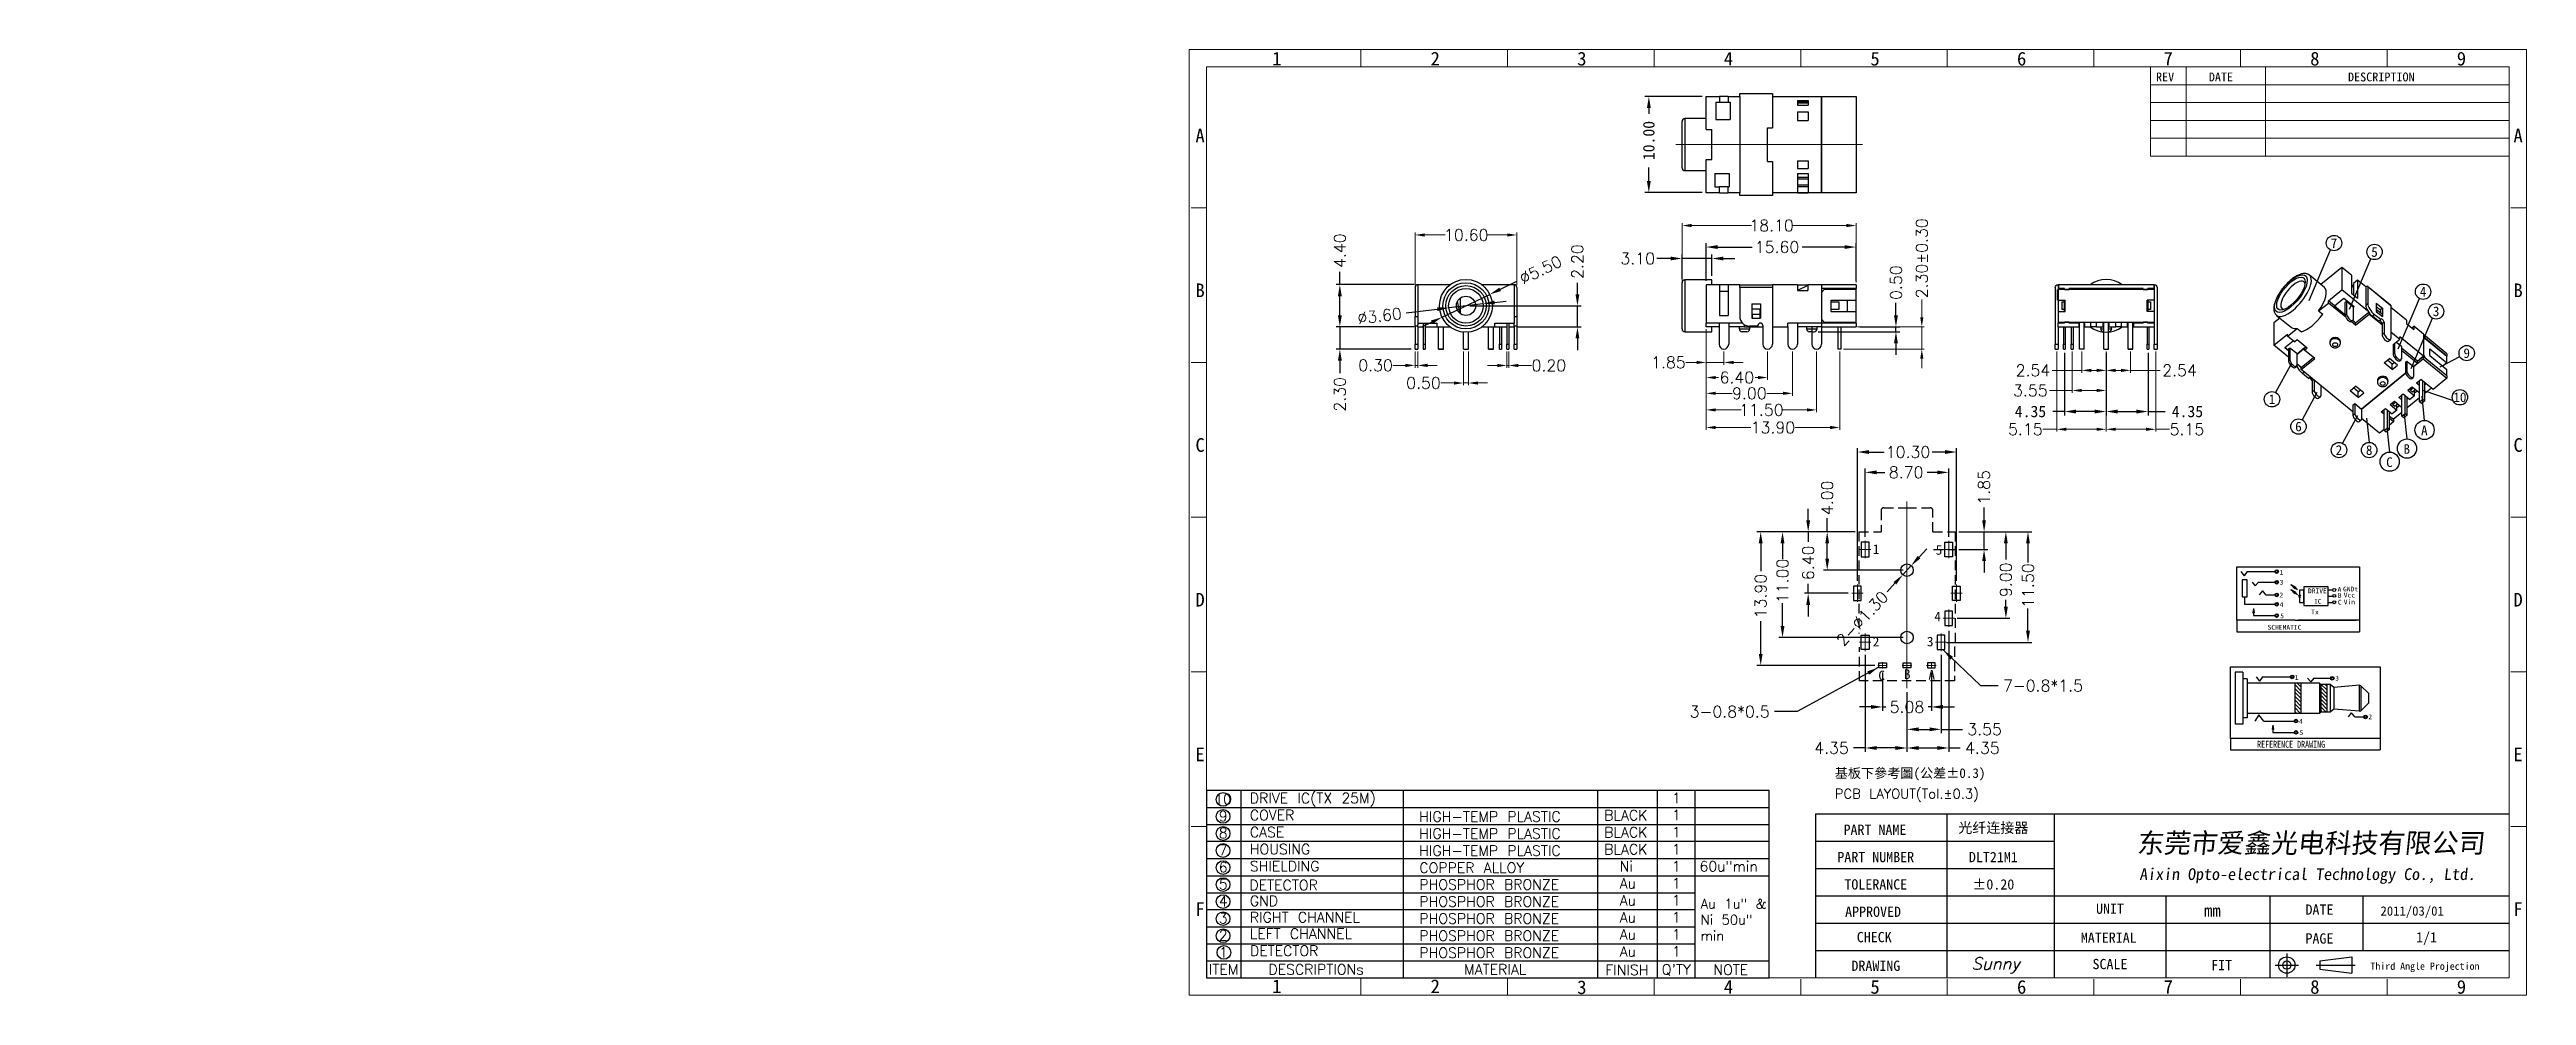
# Model space of a CAD drawing. Extents: x -6864 to 5467, y -424 to 2869.
# Drawn here: x 732.6 to 990.3, y -90.3 to 8.1 of the extents above; entities that cross this region are included whole.
import ezdxf
from ezdxf.enums import TextEntityAlignment as Align

# ---------------------------------------------------------------- set-up
doc = ezdxf.new("R2010")
doc.units = 0
doc.header["$MEASUREMENT"] = 0
for name, pattern in [('CENTER', [50.8, 31.75, -6.35, 6.35, -6.35]), ('CENTERX2', [101.6, 63.5, -12.7, 12.7, -12.7]), ('DASHEDX2', [1.5, 1, -0.5])]:
    doc.linetypes.add(name, pattern=pattern)
doc.layers.get('0').update_dxf_attribs({"linetype": 'CONTINUOUS'})
doc.layers.get('DEFPOINTS').update_dxf_attribs({"linetype": 'CONTINUOUS'})
for name, color, linetype, lineweight in [('CEN', 1, 'CENTERX2', 15), ('CENTER', 1, 'CENTER', 13), ('DIM', 7, 'CONTINUOUS', 13), ('fromat', 7, 'CONTINUOUS', 13)]:
    doc.layers.add(name, color=color, linetype=linetype, lineweight=lineweight)
for name, color, linetype in [('G', 6, 'CONTINUOUS'), ('MARK', 5, 'CONTINUOUS'), ('UPPER', 7, 'CONTINUOUS')]:
    doc.layers.add(name, color=color, linetype=linetype)
doc.styles.add('11', font='', dxfattribs={"height": 1.6})
doc.styles.add('123456', font='txt.shx')
doc.styles.add('ROMAND', font='')
doc.styles.add('ROMANS', font='')
doc.styles.get("Standard").update_dxf_attribs({"font": 'txt.shx', "height": 1.3})
doc.styles.add('样式 1', font='scriptc.shx', dxfattribs={"oblique": 6})
doc.styles.add('英文', font='italicc.shx', dxfattribs={"oblique": 6})
doc.styles.add('英文_1', font='italicc.shx')
doc.styles.get('11').set_extended_font_data('NSimSun')
doc.styles.get('ROMAND').set_extended_font_data('DFKai-SB')
doc.styles.get('ROMANS').set_extended_font_data('DFKai-SB')
doc.dimstyles.get("Standard").update_dxf_attribs({"dimtxt": 0.18, "dimasz": 0.18, "dimexe": 0.18, "dimexo": 0.0625, "dimgap": 0.09, "dimtad": 0, "dimtih": 1, "dimtoh": 1, "dimdec": 4, "dimzin": 0, "dimdsep": 46, "dimtxsty": 'Standard', "dimcen": 0.09, "dimadec": 0, "dimazin": 0, "dimtfac": 1, "dimtdec": 4, "dimtofl": 0, "dimtmove": 0, "dimatfit": 3, "dimfxl": 0, "dimtolj": 1, "dimtzin": 0, "dimarcsym": 0})

msp = doc.modelspace()

# ---------------------------------------------------------------- texts
at = {"ltscale": 0.3, "style": 'ROMANS'}
for s, p in [('1', (964.647, -46.555)), ('2', (964.647, -48.92)), ('3', (964.666, -47.593)), ('DRIVE', (967.619, -48.487)), ('A', (970.695, -48.337)), ('B', (970.712, -48.984)), ('GNDt', (971.263, -48.302)), ('Vcc', (971.334, -48.934)), ('4', (964.666, -49.92)), ('5', (964.724, -51.093)), ('Tx', (967.951, -50.696)), ('IC', (968.238, -49.584)), ('C', (970.721, -49.672)), ('Vin', (971.334, -49.649)), ('SCHEMATIC', (963.409, -52.284)), ('1', (966.244, -57.503)), ('3', (970.449, -57.583)), ('4', (966.678, -62.069)), ('2', (973.892, -61.599)), ('5', (966.736, -63.243))]:
    msp.add_text(s, height=0.5, dxfattribs=at).set_placement(p)
at = {"style": 'ROMANS', "width": 0.85}
msp.add_text('REFERENCE DRAWING', height=0.72, dxfattribs=at).set_placement((962.319, -64.564))
at = {"style": '123456'}
for s, p in [('10', (854.745, -69.899)), ('9', (854.745, -71.671)), ('8', (854.745, -73.444)), ('7', (854.745, -75.216)), ('6', (854.745, -76.988)), ('5', (854.745, -78.76)), ('4', (854.745, -80.533)), ('3', (854.745, -82.305)), ('2', (854.745, -84.077)), ('ITEM', (854.791, -87.622)), ('1', (854.745, -85.849)), ('DESCRIPTIONs', (864.407, -87.622)), ('MATERIAL', (883.05, -87.622)), ('FINISH', (896.746, -87.684)), ("Q'TY", (901.892, -87.684)), ('NOTE', (907.557, -87.656))]:
    msp.add_text(s, height=1.071, dxfattribs=at).set_placement(p, align=Align.MIDDLE)
for s, p in [('DRIVE IC(TX 25M)', (857.513, -70.331)), ('1', (901.436, -70.337)), ('COVER', (857.513, -72.103)), ('HIGH-TEMP PLASTIC', (875.135, -72.263)), ('BLACK', (894.387, -72.12)), ('1', (901.436, -72.109)), ('CASE', (857.513, -73.875)), ('HOUSING', (857.513, -75.647)), ('HIGH-TEMP PLASTIC', (875.135, -74.035)), ('HIGH-TEMP PLASTIC', (875.135, -75.807)), ('BLACK', (894.387, -73.893)), ('BLACK', (894.387, -75.665)), ('1', (901.436, -73.881)), ('1', (901.436, -75.654)), ('SHIELDING', (857.513, -77.42)), ('COPPER ALLOY', (875.153, -77.578)), ('Ni', (895.998, -77.437)), ('1', (901.436, -77.426)), ('60u"min', (904.305, -77.437)), ('DETECTOR', (857.475, -79.38)), ('PHOSPHOR BRONZE', (875.154, -79.334)), ('Au', (895.998, -79.209)), ('1', (901.436, -79.198)), ('GND', (857.513, -81.03)), ('RIGHT CHANNEL', (857.513, -82.736)), ('PHOSPHOR BRONZE', (875.154, -81.106)), ('PHOSPHOR BRONZE', (875.154, -82.879)), ('Au', (895.998, -80.982)), ('Au', (895.998, -82.754)), ('1', (901.436, -80.97)), ('1', (901.436, -82.743)), ('LEFT CHANNEL', (857.513, -84.456)), ('PHOSPHOR BRONZE', (875.154, -84.651)), ('Au', (895.998, -84.526)), ('1', (901.436, -84.515)), ('DETECTOR', (857.533, -86.222)), ('PHOSPHOR BRONZE', (875.154, -86.423)), ('Au', (895.998, -86.298)), ('1', (901.436, -86.287))]:
    msp.add_text(s, height=1.071, dxfattribs=at).set_placement(p)
at = {"lineweight": -3, "char_height": 1.2}
for insert, attachment_point, style in [((747.621, -16.24), 9, '英文'), ((748.98, -16.169), 9, '英文'), ((732.623, -22.889), 1, 'ROMAND')]:
    msp.add_mtext('\\A1;', dxfattribs=dict(at, insert=insert, attachment_point=attachment_point, style=style))
at = {"insert": (904.42, -80.293), "char_height": 1, "width": 7.39186, "attachment_point": 1, "style": '123456'}
msp.add_mtext('Au 1u" & \\PNi 50u" min', dxfattribs=at)
at = {"layer": 'DIM', "char_height": 1.2, "style": '123456'}
for s, insert, attachment_point in [('7-0.8*1.5', (935.879, -57.505), 1), ('3-0.8*0.5', (911.606, -61.411), 9)]:
    msp.add_mtext(s, dxfattribs=dict(at, insert=insert, attachment_point=attachment_point))
at = {"layer": 'fromat', "style": 'ROMAND'}
for s, height, p in [('REV', 0.9258, (951.804, 4.752)), ('DATE', 0.9258, (957.298, 4.752)), ('DESCRIPTION', 0.92578, (971.781, 4.752))]:
    msp.add_text(s, height=height, dxfattribs=at).set_placement(p)
at = {"layer": 'fromat', "lineweight": -3}
for s, height, style, p in [('PART NAME', 1.068, 'ROMAND', (922.557, -73.626)), ('光纤连接器', 1.068, '11', (934.875, -73.418)), ('PART NUMBER', 1.06799, 'ROMAND', (922.639, -76.469)), ('DLT21M1', 1.068, 'ROMAND', (934.875, -76.469)), ('TOLERANCE', 1.068, 'ROMAND', (922.645, -79.313)), ('%%P0.20', 1.068, 'ROMAND', (934.875, -79.313)), ('APPROVED', 1.068, 'ROMAND', (922.36, -82.156)), ('UNIT', 1.068, 'ROMAND', (947.01, -81.841)), ('DATE', 1.068, 'ROMAND', (968.807, -81.936)), ('CHECK', 1.068, 'ROMAND', (922.481, -84.796)), ('MATERIAL', 1.068, 'ROMAND', (946.883, -84.853)), ('PAGE', 1.068, 'ROMAND', (968.807, -84.938)), ('PAGE', 1.068, 'ROMAND', (968.807, -84.938)), ('DRAWING', 1.068, 'ROMAND', (922.652, -87.777)), ('SCALE', 1.068, 'ROMAND', (947.01, -87.601))]:
    msp.add_text(s, height=height, dxfattribs=dict(at, style=style)).set_placement(p, align=Align.CENTER)
for s, height, style, p in [('mm', 1.2576, 'ROMANS', (956.814, -82.124)), ('2011/03/01', 0.9683, 'ROMANS', (975.161, -82.029)), ('1/1', 1.068, 'ROMAND', (978.863, -84.819)), ('FIT', 1.068, 'ROMAND', (957.536, -87.705))]:
    msp.add_text(s, height=height, dxfattribs=dict(at, style=style)).set_placement(p)
at = {"layer": 'fromat', "lineweight": -3, "style": 'ROMANS'}
msp.add_text('Third Angle Projection', height=0.75819, dxfattribs=at).set_placement((974.111, -87.287), align=Align.MIDDLE_LEFT)
at = {"layer": 'fromat', "linetype": 'Continuous', "char_height": 1.422, "width": 0.62571, "attachment_point": 1, "style": 'ROMANS'}
for s, insert in [('1', (859.835, 7.831)), ('2', (876.324, 7.831)), ('3', (891.578, 7.831)), ('4', (906.831, 7.831)), ('5', (922.085, 7.831)), ('7', (952.592, 7.831)), ('8', (967.846, 7.831)), ('9', (983.099, 7.831)), ('A', (851.853, -0.179)), ('A', (988.991, -0.179)), ('B', (851.853, -16.27)), ('C', (851.853, -32.361)), ('D', (851.853, -48.452)), ('E', (851.853, -64.543)), ('F', (851.853, -80.634)), ('F', (988.991, -80.634)), ('1', (859.835, -88.668)), ('2', (876.324, -88.668)), ('3', (891.578, -88.768)), ('4', (906.831, -88.734)), ('5', (922.085, -88.734)), ('6', (937.338, -88.734)), ('7', (952.592, -88.734)), ('8', (967.846, -88.734)), ('9', (983.099, -88.734))]:
    msp.add_mtext(s, dxfattribs=dict(at, insert=insert))
at = {"layer": 'fromat', "attachment_point": 1}
for s, insert, char_height, width, style in [('6', (937.338, 7.831), 1.422, 0.62571, 'ROMANS'), ('B', (988.991, -16.27), 1.422, 0.62571, 'ROMANS'), ('C', (988.991, -32.361), 1.422, 0.62571, 'ROMANS'), ('D', (988.991, -48.452), 1.422, 0.62571, 'ROMANS'), ('{\\fNSimSun|b0|i0|c134|p49;基板下參考圖(\\fSimSun|b0|i0|c134|p2;公差%%P0.3)}', (918.383, -66.702, 71.459), 1, 18.49025, '123456'), ('E', (988.991, -64.543), 1.422, 0.62571, 'ROMANS'), ('PCB LAYOUT(Tol.%%P0.3)', (918.383, -68.844, 71.459), 1, 18.77855, '123456')]:
    msp.add_mtext(s, dxfattribs=dict(at, insert=insert, char_height=char_height, width=width, style=style))
at = {"layer": 'fromat', "lineweight": -3, "attachment_point": 1}
for s, insert, char_height, width, style in [('{\\fSimSun|b0|i0|c134|p2;东莞市爱鑫光电科技有限公司}', (949.801, -73.453), 2.04, 87.70524, '样式 1'), ('{\\fSimSun|b0|i0|c134|p2;Aixin Opto-electrical Technology Co., Ltd.}', (950.078, -77.1), 1.224, 52.62315, '样式 1'), ('{\\Fscripts.shx|c0;Sunny}', (932.611, -86.4), 1.25, 0.11718, '英文_1')]:
    msp.add_mtext(s, dxfattribs=dict(at, insert=insert, char_height=char_height, width=width, style=style))
at = {"layer": 'G', "style": 'ROMANS'}
for s, p in [('7', (970.322, -12.063)), ('5', (974.539, -12.99)), ('4', (979.587, -17.123)), ('3', (980.948, -19.167)), ('9', (984.128, -23.513)), ('1', (963.869, -28.312)), ('10', (983.422, -28.109)), ('6', (966.624, -31.154)), ('2', (970.841, -33.598)), ('8', (973.981, -33.599)), ('B', (977.896, -33.488)), ('A', (979.72, -31.557)), ('C', (976.092, -34.855)), ('1', (922.68, -43.907)), ('5', (929.22, -43.985)), ('4', (929.078, -50.914)), ('2', (922.67, -53.532)), ('3', (928.303, -53.514)), ('C', (923.254, -57.042)), ('B', (925.91, -56.916)), ('A', (928.465, -56.977))]:
    msp.add_text(s, height=1, dxfattribs=at).set_placement(p, align=Align.MIDDLE_CENTER)

# ---------------------------------------------------------------- blocks, each defined once
blk = doc.blocks.new('*X48')
at = {"color": 0}
for p, q in [((-9.2, 0.96), (-8.56, 1.6)), ((-9.2, 1.41), (-9.01, 1.6)), ((-9.2, 0.52), (-8.5, 1.22)), ((-9.2, 0.08), (-8.5, 0.78)), ((-9.2, -0.36), (-8.5, 0.34)), ((-6.2, 1.31), (-5.76, 1.75)), ((-6.2, 0.87), (-5.5, 1.57)), ((-6.2, 0.43), (-5.5, 1.13)), ((-6.2, -0.01), (-5.5, 0.69)), ((-6.2, -0.45), (-5.5, 0.25)), ((-9.2, -0.8), (-8.5, -0.1)), ((-9.2, -1.25), (-8.5, -0.55)), ((-9.11, -1.6), (-8.5, -0.99)), ((-8.67, -1.6), (-8.5, -1.43)), ((-6.2, -0.9), (-5.5, -0.2)), ((-6.2, -1.34), (-5.5, -0.64)), ((-6.17, -1.75), (-5.5, -1.08)), ((-5.73, -1.75), (-5.5, -1.52))]:
    blk.add_line(p, q, dxfattribs=at)
blk = doc.blocks.new('*D137')
at = {"layer": 'DEFPOINTS', "color": 0}
for p in [(930.24, -35.92), (921.54, -43.04), (930.24, -43.04)]:
    blk.add_point(p, dxfattribs=at)
at = {"layer": 'DIM', "lineweight": -2}
for p, q in [((921.54, -42.64), (921.54, -35.52)), ((922.74, -35.92), (923.6, -35.92)), ((929.04, -35.92), (928, -35.92)), ((930.24, -42.64), (930.24, -35.52))]:
    blk.add_line(p, q, dxfattribs=at)
at = {"layer": 'DIM'}
for points in [[(922.74, -35.72), (922.74, -36.12), (921.54, -35.92)], [(929.04, -35.72), (929.04, -36.12), (930.24, -35.92)]]:
    blk.add_solid(points, dxfattribs=at)
at = {"layer": 'DIM', "insert": (925.8, -35.92), "char_height": 1.2, "attachment_point": 5, "style": '123456'}
blk.add_mtext('\\A1;8.70', dxfattribs=at)
blk = doc.blocks.new('*D138')
at = {"layer": 'DEFPOINTS', "color": 0}
for p in [(920.74, -33.8), (920.74, -47.59), (931.04, -47.59)]:
    blk.add_point(p, dxfattribs=at)
at = {"layer": 'DIM', "lineweight": -2}
for p, q in [((920.74, -47.19), (920.74, -33.4)), ((931.04, -47.19), (931.04, -33.4)), ((921.94, -33.8), (923.5, -33.8)), ((929.84, -33.8), (928.5, -33.8))]:
    blk.add_line(p, q, dxfattribs=at)
at = {"layer": 'DIM'}
for points in [[(921.94, -33.6), (921.94, -34), (920.74, -33.8)], [(929.84, -33.6), (929.84, -34), (931.04, -33.8)]]:
    blk.add_solid(points, dxfattribs=at)
at = {"layer": 'DIM', "insert": (926, -33.8), "char_height": 1.2, "attachment_point": 5, "style": '123456'}
blk.add_mtext('\\A1;10.30', dxfattribs=at)
blk = doc.blocks.new('*D139')
at = {"layer": 'DEFPOINTS', "color": 0}
for p in [(920.89, -42.1), (915.61, -48.5), (920.16, -48.5)]:
    blk.add_point(p, dxfattribs=at)
at = {"layer": 'DIM', "lineweight": -2}
for p, q in [((915.61, -40.9), (915.61, -39.7)), ((920.49, -42.1), (915.21, -42.1)), ((915.61, -42.1), (915.61, -43.13)), ((919.76, -48.5), (915.21, -48.5)), ((915.61, -48.5), (915.61, -47.53)), ((915.61, -49.7), (915.61, -50.9))]:
    blk.add_line(p, q, dxfattribs=at)
at = {"layer": 'DIM'}
for points in [[(915.41, -40.9), (915.81, -40.9), (915.61, -42.1)], [(915.41, -49.7), (915.81, -49.7), (915.61, -48.5)]]:
    blk.add_solid(points, dxfattribs=at)
at = {"layer": 'DIM', "insert": (915.61, -45.33), "char_height": 1.2, "attachment_point": 5, "rotation": 90, "style": '123456'}
blk.add_mtext('\\A1;6.40', dxfattribs=at)
blk = doc.blocks.new('*D140')
at = {"layer": 'DEFPOINTS', "color": 0}
for p in [(920.89, -42.1), (912.94, -53.1), (925.89, -53.1)]:
    blk.add_point(p, dxfattribs=at)
at = {"layer": 'DIM', "lineweight": -2}
for p, q in [((920.49, -42.1), (912.54, -42.1)), ((912.94, -43.3), (912.94, -44.91)), ((912.94, -51.9), (912.94, -49.51)), ((925.49, -53.1), (912.54, -53.1))]:
    blk.add_line(p, q, dxfattribs=at)
at = {"layer": 'DIM'}
for points in [[(912.74, -43.3), (913.14, -43.3), (912.94, -42.1)], [(912.74, -51.9), (913.14, -51.9), (912.94, -53.1)]]:
    blk.add_solid(points, dxfattribs=at)
at = {"layer": 'DIM', "insert": (912.94, -47.21), "char_height": 1.2, "attachment_point": 5, "rotation": 90, "style": '123456'}
blk.add_mtext('\\A1;11.00', dxfattribs=at)
blk = doc.blocks.new('*D141')
at = {"layer": 'DEFPOINTS', "color": 0}
for p in [(920.89, -42.1), (917.59, -46.1), (925.89, -46.1)]:
    blk.add_point(p, dxfattribs=at)
at = {"layer": 'DIM', "lineweight": -2}
for p, q in [((917.59, -42.1), (917.59, -40.67)), ((920.49, -42.1), (917.19, -42.1)), ((917.59, -44.9), (917.59, -43.3)), ((925.49, -46.1), (917.19, -46.1))]:
    blk.add_line(p, q, dxfattribs=at)
at = {"layer": 'DIM'}
for points in [[(917.39, -43.3), (917.79, -43.3), (917.59, -42.1)], [(917.39, -44.9), (917.79, -44.9), (917.59, -46.1)]]:
    blk.add_solid(points, dxfattribs=at)
at = {"layer": 'DIM', "insert": (917.59, -38.57), "char_height": 1.2, "attachment_point": 5, "rotation": 90, "style": '123456'}
blk.add_mtext('\\A1;4.00', dxfattribs=at)
blk = doc.blocks.new('*D142')
at = {"layer": 'DEFPOINTS', "color": 0}
for p in [(920.89, -42.1), (910.67, -56), (922.95, -56)]:
    blk.add_point(p, dxfattribs=at)
at = {"layer": 'DIM', "lineweight": -2}
for p, q in [((920.49, -42.1), (910.27, -42.1)), ((910.67, -43.3), (910.67, -46.19)), ((910.67, -54.8), (910.67, -51.39)), ((922.55, -56), (910.27, -56))]:
    blk.add_line(p, q, dxfattribs=at)
at = {"layer": 'DIM'}
for points in [[(910.47, -43.3), (910.87, -43.3), (910.67, -42.1)], [(910.47, -54.8), (910.87, -54.8), (910.67, -56)]]:
    blk.add_solid(points, dxfattribs=at)
at = {"layer": 'DIM', "insert": (910.67, -48.79), "char_height": 1.2, "attachment_point": 5, "rotation": 90, "style": '123456'}
blk.add_mtext('\\A1;13.90', dxfattribs=at)
blk = doc.blocks.new('*D143')
at = {"layer": 'DEFPOINTS', "color": 0}
for p in [(923.35, -56.33), (928.43, -56.33), (928.43, -60.32)]:
    blk.add_point(p, dxfattribs=at)
at = {"layer": 'DIM', "lineweight": -2}
for p, q in [((923.35, -56.73), (923.35, -60.72)), ((928.43, -56.73), (928.43, -60.72)), ((922.15, -60.32), (920.95, -60.32)), ((923.35, -60.32), (923.69, -60.32)), ((928.43, -60.32), (928.09, -60.32)), ((929.63, -60.32), (930.83, -60.32))]:
    blk.add_line(p, q, dxfattribs=at)
at = {"layer": 'DIM'}
for points in [[(922.15, -60.12), (922.15, -60.52), (923.35, -60.32)], [(929.63, -60.12), (929.63, -60.52), (928.43, -60.32)]]:
    blk.add_solid(points, dxfattribs=at)
at = {"layer": 'DIM', "insert": (925.89, -60.32), "char_height": 1.2, "attachment_point": 5, "style": '123456'}
blk.add_mtext('\\A1;5.08', dxfattribs=at)
blk = doc.blocks.new('*D144')
at = {"layer": 'DEFPOINTS', "color": 0}
for p in [(921.54, -54.5), (925.89, -58.37), (921.54, -64.59)]:
    blk.add_point(p, dxfattribs=at)
at = {"layer": 'DIM', "lineweight": -2}
for p, q in [((921.54, -54.9), (921.54, -64.99)), ((925.89, -58.77), (925.89, -64.99)), ((921.54, -64.59), (920.34, -64.59)), ((924.69, -64.59), (922.74, -64.59))]:
    blk.add_line(p, q, dxfattribs=at)
at = {"layer": 'DIM'}
for points in [[(922.74, -64.39), (922.74, -64.79), (921.54, -64.59)], [(924.69, -64.39), (924.69, -64.79), (925.89, -64.59)]]:
    blk.add_solid(points, dxfattribs=at)
at = {"layer": 'DIM', "insert": (918.04, -64.59), "char_height": 1.2, "attachment_point": 5, "style": '123456'}
blk.add_mtext('\\A1;4.35', dxfattribs=at)
blk = doc.blocks.new('*D145')
at = {"layer": 'DEFPOINTS', "color": 0}
for p in [(929.44, -54.5), (925.89, -58.37), (929.44, -62.65)]:
    blk.add_point(p, dxfattribs=at)
at = {"layer": 'DIM', "lineweight": -2}
for p, q in [((929.44, -54.9), (929.44, -63.05)), ((925.89, -58.77), (925.89, -63.05)), ((927.09, -62.65), (928.24, -62.65)), ((929.44, -62.65), (931.67, -62.65))]:
    blk.add_line(p, q, dxfattribs=at)
at = {"layer": 'DIM'}
for points in [[(927.09, -62.45), (927.09, -62.85), (925.89, -62.65)], [(928.24, -62.45), (928.24, -62.85), (929.44, -62.65)]]:
    blk.add_solid(points, dxfattribs=at)
at = {"layer": 'DIM', "insert": (933.97, -62.65), "char_height": 1.2, "attachment_point": 5, "style": '123456'}
blk.add_mtext('\\A1;3.55', dxfattribs=at)
blk = doc.blocks.new('*D146')
at = {"layer": 'DEFPOINTS', "color": 0}
for p in [(930.24, -52), (925.89, -58.37), (925.89, -64.59)]:
    blk.add_point(p, dxfattribs=at)
at = {"layer": 'DIM', "lineweight": -2}
for p, q in [((930.24, -52.4), (930.24, -64.99)), ((925.89, -58.77), (925.89, -64.99)), ((927.09, -64.59), (929.04, -64.59)), ((930.24, -64.59), (931.44, -64.59))]:
    blk.add_line(p, q, dxfattribs=at)
at = {"layer": 'DIM'}
for points in [[(927.09, -64.39), (927.09, -64.79), (925.89, -64.59)], [(929.04, -64.39), (929.04, -64.79), (930.24, -64.59)]]:
    blk.add_solid(points, dxfattribs=at)
at = {"layer": 'DIM', "insert": (933.74, -64.59), "char_height": 1.2, "attachment_point": 5, "style": '123456'}
blk.add_mtext('\\A1;4.35', dxfattribs=at)
blk = doc.blocks.new('*D147')
at = {"layer": 'DEFPOINTS', "color": 0}
for p in [(930.89, -42.1), (930.89, -43.95), (933.91, -43.95)]:
    blk.add_point(p, dxfattribs=at)
at = {"layer": 'DIM', "lineweight": -2}
for p, q in [((933.91, -40.9), (933.91, -39.58)), ((931.29, -42.1), (934.31, -42.1)), ((933.91, -43.95), (933.91, -42.1)), ((931.29, -43.95), (934.31, -43.95)), ((933.91, -45.15), (933.91, -46.35))]:
    blk.add_line(p, q, dxfattribs=at)
at = {"layer": 'DIM'}
for points in [[(933.71, -40.9), (934.11, -40.9), (933.91, -42.1)], [(933.71, -45.15), (934.11, -45.15), (933.91, -43.95)]]:
    blk.add_solid(points, dxfattribs=at)
at = {"layer": 'DIM', "insert": (933.91, -37.48), "char_height": 1.2, "attachment_point": 5, "rotation": 90, "style": '123456'}
blk.add_mtext('\\A1;1.85', dxfattribs=at)
blk = doc.blocks.new('*D148')
at = {"layer": 'DEFPOINTS', "color": 0}
for p in [(930.89, -42.1), (930.72, -51.1), (936.18, -51.1)]:
    blk.add_point(p, dxfattribs=at)
at = {"layer": 'DIM', "lineweight": -2}
for p, q in [((931.29, -42.1), (936.58, -42.1)), ((936.18, -43.3), (936.18, -44.99)), ((931.12, -51.1), (936.58, -51.1)), ((936.18, -49.9), (936.18, -49.19))]:
    blk.add_line(p, q, dxfattribs=at)
at = {"layer": 'DIM'}
for points in [[(935.98, -43.3), (936.38, -43.3), (936.18, -42.1)], [(935.98, -49.9), (936.38, -49.9), (936.18, -51.1)]]:
    blk.add_solid(points, dxfattribs=at)
at = {"layer": 'DIM', "insert": (936.18, -47.09), "char_height": 1.2, "attachment_point": 5, "rotation": 90, "style": '123456'}
blk.add_mtext('\\A1;9.00', dxfattribs=at)
blk = doc.blocks.new('*D149')
at = {"layer": 'DEFPOINTS', "color": 0}
for p in [(930.89, -42.1), (929.64, -53.6), (938.48, -53.6)]:
    blk.add_point(p, dxfattribs=at)
at = {"layer": 'DIM', "lineweight": -2}
for p, q in [((931.29, -42.1), (938.88, -42.1)), ((938.48, -43.3), (938.48, -45.29)), ((938.48, -52.4), (938.48, -50.09)), ((930.04, -53.6), (938.88, -53.6))]:
    blk.add_line(p, q, dxfattribs=at)
at = {"layer": 'DIM'}
for points in [[(938.28, -43.3), (938.68, -43.3), (938.48, -42.1)], [(938.28, -52.4), (938.68, -52.4), (938.48, -53.6)]]:
    blk.add_solid(points, dxfattribs=at)
at = {"layer": 'DIM', "insert": (938.48, -47.69), "char_height": 1.2, "attachment_point": 5, "rotation": 90, "style": '123456'}
blk.add_mtext('\\A1;11.50', dxfattribs=at)
blk = doc.blocks.new('*D150')
at = {"layer": 'DEFPOINTS', "color": 0}
for p in [(926.33, -45.62), (925.45, -46.57)]:
    blk.add_point(p, dxfattribs=at)
at = {"layer": 'DIM', "lineweight": -2}
for p, q in [((926.33, -45.62), (925.45, -46.57)), ((927.15, -44.74), (927.96, -43.86)), ((923.82, -48.33), (924.63, -47.45))]:
    blk.add_line(p, q, dxfattribs=at)
at = {"layer": 'DIM'}
for points in [[(927, -44.6), (927.29, -44.87), (926.33, -45.62)], [(924.49, -47.32), (924.78, -47.59), (925.45, -46.57)]]:
    blk.add_solid(points, dxfattribs=at)
at = {"layer": 'DIM', "insert": (921.23, -51.12), "char_height": 1.2, "attachment_point": 5, "rotation": 47.1833, "style": '123456'}
blk.add_mtext('\\A1;2-%%c1.30', dxfattribs=at)
blk = doc.blocks.new('*D151')
at = {"layer": 'DEFPOINTS', "color": 0}
for p in [(944.08, -23.09), (946.62, -23.09), (944.08, -25.31)]:
    blk.add_point(p, dxfattribs=at)
at = {"layer": 'DIM', "lineweight": 13}
for p, q in [((944.08, -25.31), (941, -25.31)), ((945.62, -25.31), (945.08, -25.31))]:
    blk.add_line(p, q, dxfattribs=at)
at = {"layer": 'DIM', "lineweight": 15}
for p, q in [((944.08, -23.33), (944.08, -25.55)), ((946.62, -23.33), (946.62, -25.55))]:
    blk.add_line(p, q, dxfattribs=at)
at = {"layer": 'DIM'}
for points in [[(945.08, -25.14), (945.08, -25.48), (944.08, -25.31)], [(945.62, -25.14), (945.62, -25.48), (946.62, -25.31)]]:
    blk.add_solid(points, dxfattribs=at)
at = {"layer": 'DIM', "insert": (939, -25.31), "char_height": 1.2, "attachment_point": 5, "style": '123456'}
blk.add_mtext('\\A1;2.54', dxfattribs=at)
blk = doc.blocks.new('*D152')
at = {"layer": 'DEFPOINTS', "color": 0}
for p in [(943.07, -23.09), (946.62, -23.09), (943.07, -27.4)]:
    blk.add_point(p, dxfattribs=at)
at = {"layer": 'DIM', "lineweight": 15}
for p, q in [((943.07, -23.33), (943.07, -27.64)), ((946.62, -23.33), (946.62, -27.64))]:
    blk.add_line(p, q, dxfattribs=at)
at = {"layer": 'DIM', "lineweight": 13}
for p, q in [((943.07, -27.4), (940.73, -27.4)), ((945.62, -27.4), (944.07, -27.4))]:
    blk.add_line(p, q, dxfattribs=at)
at = {"layer": 'DIM'}
for points in [[(944.07, -27.23), (944.07, -27.56), (943.07, -27.4)], [(945.62, -27.23), (945.62, -27.56), (946.62, -27.4)]]:
    blk.add_solid(points, dxfattribs=at)
at = {"layer": 'DIM', "insert": (938.73, -27.4), "char_height": 1.2, "attachment_point": 5, "style": '123456'}
blk.add_mtext('\\A1;3.55', dxfattribs=at)
blk = doc.blocks.new('*D153')
at = {"layer": 'DEFPOINTS', "color": 0}
for p in [(941.47, -23.09), (946.62, -23.09), (941.47, -31.44)]:
    blk.add_point(p, dxfattribs=at)
at = {"layer": 'DIM', "lineweight": 15}
for p, q in [((941.47, -23.33), (941.47, -31.68)), ((946.62, -23.33), (946.62, -31.68))]:
    blk.add_line(p, q, dxfattribs=at)
at = {"layer": 'DIM', "lineweight": 13}
for p, q in [((941.47, -31.44), (940.01, -31.44)), ((945.62, -31.44), (942.47, -31.44))]:
    blk.add_line(p, q, dxfattribs=at)
at = {"layer": 'DIM'}
for points in [[(942.47, -31.27), (942.47, -31.6), (941.47, -31.44)], [(945.62, -31.27), (945.62, -31.6), (946.62, -31.44)]]:
    blk.add_solid(points, dxfattribs=at)
at = {"layer": 'DIM', "insert": (938.21, -31.44), "char_height": 1.2, "attachment_point": 5, "style": '123456'}
blk.add_mtext('\\A1;5.15', dxfattribs=at)
blk = doc.blocks.new('*D154')
at = {"layer": 'DEFPOINTS', "color": 0}
for p in [(946.62, -23.09), (949.16, -23.09), (949.16, -25.31)]:
    blk.add_point(p, dxfattribs=at)
at = {"layer": 'DIM', "lineweight": 15}
for p, q in [((946.62, -23.33), (946.62, -25.55)), ((949.16, -23.33), (949.16, -25.55))]:
    blk.add_line(p, q, dxfattribs=at)
at = {"layer": 'DIM', "lineweight": 13}
for p, q in [((947.62, -25.31), (948.16, -25.31)), ((949.16, -25.31), (952.25, -25.31))]:
    blk.add_line(p, q, dxfattribs=at)
at = {"layer": 'DIM'}
for points in [[(947.62, -25.14), (947.62, -25.48), (946.62, -25.31)], [(948.16, -25.14), (948.16, -25.48), (949.16, -25.31)]]:
    blk.add_solid(points, dxfattribs=at)
at = {"layer": 'DIM', "insert": (954.25, -25.31), "char_height": 1.2, "attachment_point": 5, "style": '123456'}
blk.add_mtext('\\A1;2.54', dxfattribs=at)
blk = doc.blocks.new('*D155')
at = {"layer": 'DEFPOINTS', "color": 0}
for p in [(946.62, -23.09), (951.77, -23.09), (951.77, -31.44)]:
    blk.add_point(p, dxfattribs=at)
at = {"layer": 'DIM', "lineweight": 15}
for p, q in [((946.62, -23.33), (946.62, -31.68)), ((951.77, -23.33), (951.77, -31.68))]:
    blk.add_line(p, q, dxfattribs=at)
at = {"layer": 'DIM', "lineweight": 13}
for p, q in [((947.62, -31.44), (950.77, -31.44)), ((951.77, -31.44), (953.22, -31.44))]:
    blk.add_line(p, q, dxfattribs=at)
at = {"layer": 'DIM'}
for points in [[(947.62, -31.27), (947.62, -31.6), (946.62, -31.44)], [(950.77, -31.27), (950.77, -31.6), (951.77, -31.44)]]:
    blk.add_solid(points, dxfattribs=at)
at = {"layer": 'DIM', "insert": (955.02, -31.44), "char_height": 1.2, "attachment_point": 5, "style": '123456'}
blk.add_mtext('\\A1;5.15', dxfattribs=at)
blk = doc.blocks.new('*D156')
at = {"layer": 'DEFPOINTS', "color": 0}
for p in [(904.99, -20.79), (906.84, -23.09), (904.99, -24.48)]:
    blk.add_point(p, dxfattribs=at)
at = {"layer": 'DIM', "lineweight": 15}
for p, q in [((904.99, -21.03), (904.99, -24.72)), ((906.84, -23.33), (906.84, -24.72))]:
    blk.add_line(p, q, dxfattribs=at)
at = {"layer": 'DIM', "lineweight": 13}
for p, q in [((903.99, -24.48), (902.87, -24.48)), ((906.84, -24.48), (904.99, -24.48)), ((907.84, -24.48), (908.84, -24.48))]:
    blk.add_line(p, q, dxfattribs=at)
at = {"layer": 'DIM'}
for points in [[(903.99, -24.32), (903.99, -24.65), (904.99, -24.48)], [(907.84, -24.32), (907.84, -24.65), (906.84, -24.48)]]:
    blk.add_solid(points, dxfattribs=at)
at = {"layer": 'DIM', "insert": (901.07, -24.48), "char_height": 1.2, "attachment_point": 5, "style": '123456'}
blk.add_mtext('\\A1;1.85', dxfattribs=at)
blk = doc.blocks.new('*D157')
at = {"layer": 'DEFPOINTS', "color": 0}
for p in [(904.99, -20.79), (911.39, -23.09), (904.99, -26.05)]:
    blk.add_point(p, dxfattribs=at)
at = {"layer": 'DIM', "lineweight": 15}
for p, q in [((904.99, -21.03), (904.99, -26.29)), ((911.39, -23.33), (911.39, -26.29))]:
    blk.add_line(p, q, dxfattribs=at)
at = {"layer": 'DIM', "lineweight": 13}
for p, q in [((905.99, -26.05), (906.29, -26.05)), ((910.39, -26.05), (910.09, -26.05))]:
    blk.add_line(p, q, dxfattribs=at)
at = {"layer": 'DIM'}
for points in [[(905.99, -25.89), (905.99, -26.22), (904.99, -26.05)], [(910.39, -25.89), (910.39, -26.22), (911.39, -26.05)]]:
    blk.add_solid(points, dxfattribs=at)
at = {"layer": 'DIM', "insert": (908.19, -26.05), "char_height": 1.2, "attachment_point": 5, "style": '123456'}
blk.add_mtext('\\A1;6.40', dxfattribs=at)
blk = doc.blocks.new('*D158')
at = {"layer": 'DEFPOINTS', "color": 0}
for p in [(904.99, -20.79), (913.99, -23.09), (904.99, -27.7)]:
    blk.add_point(p, dxfattribs=at)
at = {"layer": 'DIM', "lineweight": 15}
for p, q in [((904.99, -21.03), (904.99, -27.94)), ((913.99, -23.33), (913.99, -27.94))]:
    blk.add_line(p, q, dxfattribs=at)
at = {"layer": 'DIM', "lineweight": 13}
for p, q in [((905.99, -27.7), (907.69, -27.7)), ((912.99, -27.7), (911.29, -27.7))]:
    blk.add_line(p, q, dxfattribs=at)
at = {"layer": 'DIM'}
for points in [[(905.99, -27.53), (905.99, -27.86), (904.99, -27.7)], [(912.99, -27.53), (912.99, -27.86), (913.99, -27.7)]]:
    blk.add_solid(points, dxfattribs=at)
at = {"layer": 'DIM', "insert": (909.49, -27.7), "char_height": 1.2, "attachment_point": 5, "style": '123456'}
blk.add_mtext('\\A1;9.00', dxfattribs=at)
blk = doc.blocks.new('*D159')
at = {"layer": 'DEFPOINTS', "color": 0}
for p in [(904.99, -20.79), (916.49, -23.09), (904.99, -29.42)]:
    blk.add_point(p, dxfattribs=at)
at = {"layer": 'DIM', "lineweight": 15}
for p, q in [((904.99, -21.03), (904.99, -29.66)), ((916.49, -23.33), (916.49, -29.66))]:
    blk.add_line(p, q, dxfattribs=at)
at = {"layer": 'DIM', "lineweight": 13}
for p, q in [((905.99, -29.42), (908.64, -29.42)), ((915.49, -29.42), (912.84, -29.42))]:
    blk.add_line(p, q, dxfattribs=at)
at = {"layer": 'DIM'}
for points in [[(905.99, -29.26), (905.99, -29.59), (904.99, -29.42)], [(915.49, -29.26), (915.49, -29.59), (916.49, -29.42)]]:
    blk.add_solid(points, dxfattribs=at)
at = {"layer": 'DIM', "insert": (910.74, -29.42), "char_height": 1.2, "attachment_point": 5, "style": '123456'}
blk.add_mtext('\\A1;11.50', dxfattribs=at)
blk = doc.blocks.new('*D160')
at = {"layer": 'DEFPOINTS', "color": 0}
for p in [(904.99, -20.79), (918.89, -23.09), (904.99, -31.25)]:
    blk.add_point(p, dxfattribs=at)
at = {"layer": 'DIM', "lineweight": 15}
for p, q in [((904.99, -21.03), (904.99, -31.49)), ((918.89, -23.33), (918.89, -31.49))]:
    blk.add_line(p, q, dxfattribs=at)
at = {"layer": 'DIM', "lineweight": 13}
for p, q in [((905.99, -31.25), (909.64, -31.25)), ((917.89, -31.25), (914.24, -31.25))]:
    blk.add_line(p, q, dxfattribs=at)
at = {"layer": 'DIM'}
for points in [[(905.99, -31.08), (905.99, -31.42), (904.99, -31.25)], [(917.89, -31.08), (917.89, -31.42), (918.89, -31.25)]]:
    blk.add_solid(points, dxfattribs=at)
at = {"layer": 'DIM', "insert": (911.94, -31.25), "char_height": 1.2, "attachment_point": 5, "style": '123456'}
blk.add_mtext('\\A1;13.90', dxfattribs=at)
blk = doc.blocks.new('*D161')
at = {"layer": 'DEFPOINTS', "color": 0}
for p in [(874.7, -23.09), (875, -23.09), (874.7, -24.79)]:
    blk.add_point(p, dxfattribs=at)
at = {"layer": 'DIM', "lineweight": 13}
for p, q in [((873.7, -24.79), (872.4, -24.79)), ((875, -24.79), (874.7, -24.79)), ((876, -24.79), (877, -24.79))]:
    blk.add_line(p, q, dxfattribs=at)
at = {"layer": 'DIM', "lineweight": 15}
for p, q in [((874.7, -23.33), (874.7, -25.03)), ((875, -23.33), (875, -25.03))]:
    blk.add_line(p, q, dxfattribs=at)
at = {"layer": 'DIM'}
for points in [[(873.7, -24.62), (873.7, -24.96), (874.7, -24.79)], [(876, -24.62), (876, -24.96), (875, -24.79)]]:
    blk.add_solid(points, dxfattribs=at)
at = {"layer": 'DIM', "insert": (870.6, -24.79), "char_height": 1.2, "attachment_point": 5, "style": '123456'}
blk.add_mtext('\\A1;0.30', dxfattribs=at)
blk = doc.blocks.new('*D162')
at = {"layer": 'DEFPOINTS', "color": 0}
for p in [(879.75, -23.09), (880.25, -23.09), (880.25, -26.62)]:
    blk.add_point(p, dxfattribs=at)
at = {"layer": 'DIM', "lineweight": 15}
for p, q in [((879.75, -23.33), (879.75, -26.86)), ((880.25, -23.33), (880.25, -26.86))]:
    blk.add_line(p, q, dxfattribs=at)
at = {"layer": 'DIM', "lineweight": 13}
for p, q in [((878.75, -26.62), (877.38, -26.62)), ((880.25, -26.62), (879.75, -26.62)), ((881.25, -26.62), (882.25, -26.62))]:
    blk.add_line(p, q, dxfattribs=at)
at = {"layer": 'DIM'}
for points in [[(878.75, -26.46), (878.75, -26.79), (879.75, -26.62)], [(881.25, -26.46), (881.25, -26.79), (880.25, -26.62)]]:
    blk.add_solid(points, dxfattribs=at)
at = {"layer": 'DIM', "insert": (875.58, -26.62), "char_height": 1.2, "attachment_point": 5, "style": '123456'}
blk.add_mtext('\\A1;0.50', dxfattribs=at)
blk = doc.blocks.new('*D163')
at = {"layer": 'DEFPOINTS', "color": 0}
for p in [(884.25, -23.09), (884.45, -23.09), (884.45, -24.8)]:
    blk.add_point(p, dxfattribs=at)
at = {"layer": 'DIM', "lineweight": 13}
for p, q in [((883.25, -24.8), (882.25, -24.8)), ((884.25, -24.8), (884.45, -24.8)), ((885.45, -24.8), (886.83, -24.8))]:
    blk.add_line(p, q, dxfattribs=at)
at = {"layer": 'DIM', "lineweight": 15}
for p, q in [((884.25, -23.33), (884.25, -25.04)), ((884.45, -23.33), (884.45, -25.04))]:
    blk.add_line(p, q, dxfattribs=at)
at = {"layer": 'DIM'}
for points in [[(883.25, -24.63), (883.25, -24.97), (884.25, -24.8)], [(885.45, -24.63), (885.45, -24.97), (884.45, -24.8)]]:
    blk.add_solid(points, dxfattribs=at)
at = {"layer": 'DIM', "insert": (888.63, -24.8), "char_height": 1.2, "attachment_point": 5, "style": '123456'}
blk.add_mtext('\\A1;0.20', dxfattribs=at)
blk = doc.blocks.new('*D164')
at = {"layer": 'DEFPOINTS', "color": 0}
for p in [(874.7, -11.22), (874.7, -16.69), (885.3, -16.69)]:
    blk.add_point(p, dxfattribs=at)
at = {"layer": 'DIM', "lineweight": 15}
for p, q in [((874.7, -16.45), (874.7, -10.98)), ((885.3, -16.45), (885.3, -10.98))]:
    blk.add_line(p, q, dxfattribs=at)
at = {"layer": 'DIM', "lineweight": 13}
for p, q in [((875.7, -11.22), (877.83, -11.22)), ((884.3, -11.22), (882.23, -11.22))]:
    blk.add_line(p, q, dxfattribs=at)
at = {"layer": 'DIM'}
for points in [[(875.7, -11.06), (875.7, -11.39), (874.7, -11.22)], [(884.3, -11.06), (884.3, -11.39), (885.3, -11.22)]]:
    blk.add_solid(points, dxfattribs=at)
at = {"layer": 'DIM', "insert": (880.03, -11.22), "char_height": 1.2, "attachment_point": 5, "style": '123456'}
blk.add_mtext('\\A1;10.60', dxfattribs=at)
blk = doc.blocks.new('*D165')
at = {"layer": 'DEFPOINTS', "color": 0}
for p in [(920.59, -10.24), (902.49, -16.19), (920.59, -16.39)]:
    blk.add_point(p, dxfattribs=at)
at = {"layer": 'DIM', "lineweight": 15}
for p, q in [((902.49, -15.95), (902.49, -10)), ((920.59, -16.15), (920.59, -10))]:
    blk.add_line(p, q, dxfattribs=at)
at = {"layer": 'DIM', "lineweight": 13}
for p, q in [((903.49, -10.24), (909.7, -10.24)), ((919.59, -10.24), (913.9, -10.24))]:
    blk.add_line(p, q, dxfattribs=at)
at = {"layer": 'DIM'}
for points in [[(903.49, -10.07), (903.49, -10.41), (902.49, -10.24)], [(919.59, -10.07), (919.59, -10.41), (920.59, -10.24)]]:
    blk.add_solid(points, dxfattribs=at)
at = {"layer": 'DIM', "insert": (911.8, -10.24), "char_height": 1.2, "attachment_point": 5, "style": '123456'}
blk.add_mtext('\\A1;18.10', dxfattribs=at)
blk = doc.blocks.new('*D166')
at = {"layer": 'DEFPOINTS', "color": 0}
for p in [(919.04, -23.09, 69.99), (920.49, -20.79, 69.99), (927.43, -20.79)]:
    blk.add_point(p, dxfattribs=at)
at = {"layer": 'DIM', "lineweight": 13}
for p, q in [((927.43, -19.79), (927.43, -17.95)), ((927.43, -23.09), (927.43, -20.79)), ((927.43, -24.09), (927.43, -25.09))]:
    blk.add_line(p, q, dxfattribs=at)
at = {"layer": 'DIM', "lineweight": 15}
for p, q in [((919.28, -23.09), (927.67, -23.09)), ((920.73, -20.79), (927.67, -20.79))]:
    blk.add_line(p, q, dxfattribs=at)
at = {"layer": 'DIM'}
for points in [[(927.27, -19.79), (927.6, -19.79), (927.43, -20.79)], [(927.27, -24.09), (927.6, -24.09), (927.43, -23.09)]]:
    blk.add_solid(points, dxfattribs=at)
at = {"layer": 'DIM', "insert": (927.43, -13.65), "char_height": 1.2, "attachment_point": 5, "rotation": 90, "style": '123456'}
blk.add_mtext('\\A1;2.30%%P0.30', dxfattribs=at)
blk = doc.blocks.new('*D167')
at = {"layer": 'DEFPOINTS', "color": 0}
for p in [(878.21, -18.8), (881.79, -18.38)]:
    blk.add_point(p, dxfattribs=at)
at = {"layer": 'DIM', "lineweight": -2}
for p, q in [((873.79, -19.32), (877.02, -18.94)), ((881.79, -18.38), (878.21, -18.8)), ((882.98, -18.24), (884.17, -18.11))]:
    blk.add_line(p, q, dxfattribs=at)
at = {"layer": 'DIM'}
for points in [[(877, -18.74), (877.04, -19.14), (878.21, -18.8)], [(882.96, -18.05), (883, -18.44), (881.79, -18.38)]]:
    blk.add_solid(points, dxfattribs=at)
at = {"layer": 'DIM', "insert": (871.01, -19.64), "char_height": 1.2, "attachment_point": 5, "rotation": 6.6484, "style": '123456'}
blk.add_mtext('\\A1;∅3.60', dxfattribs=at)
blk = doc.blocks.new('*D168')
at = {"layer": 'DEFPOINTS', "color": 0}
for p in [(882.48, -17.4), (877.52, -19.78)]:
    blk.add_point(p, dxfattribs=at)
at = {"layer": 'DIM', "lineweight": -2}
for p, q in [((877.52, -19.78), (882.48, -17.4)), ((885.25, -16.07), (883.56, -16.88)), ((876.44, -20.3), (875.36, -20.82))]:
    blk.add_line(p, q, dxfattribs=at)
at = {"layer": 'DIM'}
for points in [[(883.47, -16.7), (883.65, -17.06), (882.48, -17.4)], [(876.36, -20.12), (876.53, -20.48), (877.52, -19.78)]]:
    blk.add_solid(points, dxfattribs=at)
at = {"layer": 'DIM', "insert": (887.77, -14.85), "char_height": 1.2, "attachment_point": 5, "rotation": 25.6892, "style": '123456'}
blk.add_mtext('\\A1;∅5.50', dxfattribs=at)
blk = doc.blocks.new('*D169')
at = {"layer": 'DEFPOINTS', "color": 0}
for p in [(866.88, -16.39), (875, -16.39), (875, -20.79)]:
    blk.add_point(p, dxfattribs=at)
at = {"layer": 'DIM', "lineweight": -2}
for p, q in [((866.88, -16.39), (866.88, -15.06)), ((874.6, -16.39), (866.48, -16.39)), ((866.88, -19.59), (866.88, -17.59)), ((874.6, -20.79), (866.48, -20.79))]:
    blk.add_line(p, q, dxfattribs=at)
at = {"layer": 'DIM'}
for points in [[(866.68, -17.59), (867.08, -17.59), (866.88, -16.39)], [(866.68, -19.59), (867.08, -19.59), (866.88, -20.79)]]:
    blk.add_solid(points, dxfattribs=at)
at = {"layer": 'DIM', "insert": (866.88, -12.86), "char_height": 1.2, "attachment_point": 5, "rotation": 90, "style": '123456'}
blk.add_mtext('\\A1;4.40', dxfattribs=at)
blk = doc.blocks.new('*D170')
at = {"layer": 'DEFPOINTS', "color": 0}
for p in [(866.88, -23.09), (874.7, -23.09), (875, -20.79)]:
    blk.add_point(p, dxfattribs=at)
at = {"layer": 'DIM', "lineweight": -2}
for p, q in [((866.88, -19.59), (866.88, -18.39)), ((874.6, -20.79), (866.48, -20.79)), ((874.3, -23.09), (866.48, -23.09)), ((866.88, -20.79), (866.88, -23.09)), ((866.88, -24.29), (866.88, -25.6))]:
    blk.add_line(p, q, dxfattribs=at)
at = {"layer": 'DIM'}
for points in [[(866.68, -19.59), (867.08, -19.59), (866.88, -20.79)], [(866.68, -24.29), (867.08, -24.29), (866.88, -23.09)]]:
    blk.add_solid(points, dxfattribs=at)
at = {"layer": 'DIM', "insert": (866.88, -27.8), "char_height": 1.2, "attachment_point": 5, "rotation": 90, "style": '123456'}
blk.add_mtext('\\A1;2.30', dxfattribs=at)
blk = doc.blocks.new('*D171')
at = {"layer": 'DEFPOINTS', "color": 0}
for p in [(902.49, -13.67), (902.49, -16.19), (905.59, -15.89)]:
    blk.add_point(p, dxfattribs=at)
at = {"layer": 'DIM', "lineweight": -2}
for p, q in [((901.29, -13.67), (899.87, -13.67)), ((902.49, -15.79), (902.49, -13.27)), ((905.59, -13.67), (902.49, -13.67)), ((905.59, -15.49), (905.59, -13.27)), ((906.79, -13.67), (907.99, -13.67))]:
    blk.add_line(p, q, dxfattribs=at)
at = {"layer": 'DIM'}
for points in [[(901.29, -13.47), (901.29, -13.87), (902.49, -13.67)], [(906.79, -13.47), (906.79, -13.87), (905.59, -13.67)]]:
    blk.add_solid(points, dxfattribs=at)
at = {"layer": 'DIM', "insert": (897.87, -13.67), "char_height": 1.2, "attachment_point": 5, "style": '123456'}
blk.add_mtext('\\A1;3.10', dxfattribs=at)
blk = doc.blocks.new('*D131')
at = {"layer": 'DEFPOINTS', "color": 0}
for p in [(880, -18.59), (885, -20.79), (891.6, -20.79)]:
    blk.add_point(p, dxfattribs=at)
at = {"layer": 'DIM', "lineweight": -2}
for p, q in [((891.6, -17.39), (891.6, -16.19)), ((880.4, -18.59), (892, -18.59)), ((891.6, -20.79), (891.6, -18.59)), ((885.4, -20.79), (892, -20.79)), ((891.6, -21.99), (891.6, -23.19))]:
    blk.add_line(p, q, dxfattribs=at)
at = {"layer": 'DIM'}
for points in [[(891.4, -17.39), (891.8, -17.39), (891.6, -18.59)], [(891.4, -21.99), (891.8, -21.99), (891.6, -20.79)]]:
    blk.add_solid(points, dxfattribs=at)
at = {"layer": 'DIM', "insert": (891.6, -13.99), "char_height": 1.2, "attachment_point": 5, "rotation": 90, "style": '123456'}
blk.add_mtext('\\A1;2.20', dxfattribs=at)
blk = doc.blocks.new('*D132')
at = {"layer": 'DEFPOINTS', "color": 0}
for p in [(916.24, -21.29), (920.59, -20.79), (924.74, -20.79)]:
    blk.add_point(p, dxfattribs=at)
at = {"layer": 'DIM', "lineweight": -2}
for p, q in [((924.74, -19.59), (924.74, -18.28)), ((916.64, -21.29), (925.14, -21.29)), ((920.99, -20.79), (925.14, -20.79)), ((924.74, -21.29), (924.74, -20.79)), ((924.74, -22.49), (924.74, -23.69))]:
    blk.add_line(p, q, dxfattribs=at)
at = {"layer": 'DIM'}
for points in [[(924.54, -19.59), (924.94, -19.59), (924.74, -20.79)], [(924.54, -22.49), (924.94, -22.49), (924.74, -21.29)]]:
    blk.add_solid(points, dxfattribs=at)
at = {"layer": 'DIM', "insert": (924.74, -16.18), "char_height": 1.2, "attachment_point": 5, "rotation": 90, "style": '123456'}
blk.add_mtext('\\A1;0.50', dxfattribs=at)
blk = doc.blocks.new('*D133')
at = {"layer": 'DEFPOINTS', "color": 0}
for p in [(904.99, -12.48), (904.99, -16.39), (920.59, -16.39)]:
    blk.add_point(p, dxfattribs=at)
at = {"layer": 'DIM', "lineweight": -2}
for p, q in [((904.99, -15.99), (904.99, -12.08)), ((906.19, -12.48), (909.77, -12.48)), ((919.39, -12.48), (914.97, -12.48)), ((920.59, -15.99), (920.59, -12.08))]:
    blk.add_line(p, q, dxfattribs=at)
at = {"layer": 'DIM'}
for points in [[(906.19, -12.28), (906.19, -12.68), (904.99, -12.48)], [(919.39, -12.28), (919.39, -12.68), (920.59, -12.48)]]:
    blk.add_solid(points, dxfattribs=at)
at = {"layer": 'DIM', "insert": (912.37, -12.48), "char_height": 1.2, "attachment_point": 5, "style": '123456'}
blk.add_mtext('\\A1;15.60', dxfattribs=at)
blk = doc.blocks.new('*D134')
at = {"layer": 'DEFPOINTS', "color": 0}
for p in [(946.62, -23.09), (950.97, -23.09), (950.97, -29.59)]:
    blk.add_point(p, dxfattribs=at)
at = {"layer": 'DIM', "lineweight": -2}
for p, q in [((946.62, -23.49), (946.62, -29.99)), ((950.97, -23.49), (950.97, -29.99)), ((947.82, -29.59), (949.77, -29.59)), ((950.97, -29.59), (952.74, -29.59))]:
    blk.add_line(p, q, dxfattribs=at)
at = {"layer": 'DIM'}
for points in [[(947.82, -29.39), (947.82, -29.79), (946.62, -29.59)], [(949.77, -29.39), (949.77, -29.79), (950.97, -29.59)]]:
    blk.add_solid(points, dxfattribs=at)
at = {"layer": 'DIM', "insert": (955.07, -29.59), "char_height": 1.2, "attachment_point": 5, "style": 'ROMAND'}
blk.add_mtext('\\A1;4.35', dxfattribs=at)
blk = doc.blocks.new('*D135')
at = {"layer": 'DEFPOINTS', "color": 0}
for p in [(942.27, -23.09), (946.62, -23.09), (942.27, -29.59)]:
    blk.add_point(p, dxfattribs=at)
at = {"layer": 'DIM', "lineweight": -2}
for p, q in [((942.27, -23.49), (942.27, -29.99)), ((946.62, -23.49), (946.62, -29.99)), ((942.27, -29.59), (941.07, -29.59)), ((945.42, -29.59), (943.47, -29.59))]:
    blk.add_line(p, q, dxfattribs=at)
at = {"layer": 'DIM'}
for points in [[(943.47, -29.39), (943.47, -29.79), (942.27, -29.59)], [(945.42, -29.39), (945.42, -29.79), (946.62, -29.59)]]:
    blk.add_solid(points, dxfattribs=at)
at = {"layer": 'DIM', "insert": (938.74, -29.59), "char_height": 1.2, "attachment_point": 5, "style": 'ROMAND'}
blk.add_mtext('\\A1;4.35', dxfattribs=at)
blk = doc.blocks.new('*D136')
at = {"layer": 'DEFPOINTS', "color": 0}
for p in [(904.99, 3.18), (899.03, -6.82), (904.99, -6.82)]:
    blk.add_point(p, dxfattribs=at)
at = {"layer": 'DIM', "lineweight": -2}
for p, q in [((904.59, 3.18), (898.63, 3.18)), ((899.03, 1.98), (899.03, 1.38)), ((899.03, -5.62), (899.03, -4.19)), ((904.59, -6.82), (898.63, -6.82))]:
    blk.add_line(p, q, dxfattribs=at)
at = {"layer": 'DIM'}
for points in [[(898.83, 1.98), (899.23, 1.98), (899.03, 3.18)], [(898.83, -5.62), (899.23, -5.62), (899.03, -6.82)]]:
    blk.add_solid(points, dxfattribs=at)
at = {"layer": 'DIM', "insert": (899.03, -1.4), "char_height": 1.2, "attachment_point": 5, "rotation": 90, "style": 'ROMAND'}
blk.add_mtext('\\A1;10.00', dxfattribs=at)

# ---------------------------------------------------------------- dimensions: what is measured, and where the dimension line sits
at = {"layer": 'DIM'}
for base, p1, p2, override, picture, middle in [((899.031, -6.822), (904.991, 3.178), (904.991, -6.822), {"dimtxt": 1.2, "dimasz": 1.2, "dimexe": 0.4, "dimexo": 0.4, "dimgap": 0.5, "dimtih": 0, "dimtoh": 0, "dimdec": 2, "dimtxsty": 'ROMAND', "dimclrd": 256, "dimclre": 256, "dimclrt": 256, "dimtdec": 2, "dimtofl": 1, "dimfxl": 1.25}, '*D136', (899.031, -1.402)), ((866.875, -16.392), (875.001, -20.792), (875.001, -16.392), {"dimtxt": 1.2, "dimasz": 1.2, "dimexe": 0.4, "dimexo": 0.4, "dimgap": 0.5, "dimtih": 0, "dimtoh": 0, "dimdec": 2, "dimtxsty": '123456', "dimclrd": 256, "dimclre": 256, "dimclrt": 256, "dimtdec": 2, "dimtofl": 1}, '*D169', (866.875, -12.863)), ((891.603, -20.792), (880.001, -18.592), (885.001, -20.792), {"dimtxt": 1.2, "dimasz": 1.2, "dimexe": 0.4, "dimexo": 0.4, "dimgap": 0.5, "dimtih": 0, "dimtoh": 0, "dimdec": 2, "dimtxsty": '123456', "dimclrd": 256, "dimclre": 256, "dimclrt": 256, "dimtdec": 2, "dimtofl": 1, "dimfxl": 1.25}, '*D131', (891.603, -13.992)), ((924.742, -20.792), (916.237, -21.292), (920.587, -20.792), {"dimtxt": 1.2, "dimasz": 1.2, "dimexe": 0.4, "dimexo": 0.4, "dimgap": 0.5, "dimtih": 0, "dimtoh": 0, "dimdec": 2, "dimtxsty": '123456', "dimclrd": 256, "dimclre": 256, "dimclrt": 256, "dimtdec": 2, "dimtofl": 1, "dimfxl": 1.25}, '*D132', (924.742, -16.176)), ((866.878, -23.092), (875.001, -20.792), (874.701, -23.092), {"dimtxt": 1.2, "dimasz": 1.2, "dimexe": 0.4, "dimexo": 0.4, "dimgap": 0.5, "dimtih": 0, "dimtoh": 0, "dimdec": 2, "dimtxsty": '123456', "dimclrd": 256, "dimclre": 256, "dimclrt": 256, "dimtdec": 2, "dimtofl": 1}, '*D170', (866.878, -27.804)), ((933.912, -43.946), (930.889, -42.096), (930.889, -43.946), {"dimtxt": 1.2, "dimasz": 1.2, "dimexe": 0.4, "dimexo": 0.4, "dimgap": 0.5, "dimtih": 0, "dimtoh": 0, "dimdec": 2, "dimtxsty": '123456', "dimclrd": 256, "dimclre": 256, "dimclrt": 256, "dimtdec": 2, "dimtofl": 1}, '*D147', (933.912, -37.482)), ((917.59, -46.096), (920.889, -42.096), (925.889, -46.096), {"dimtxt": 1.2, "dimasz": 1.2, "dimexe": 0.4, "dimexo": 0.4, "dimgap": 0.5, "dimtih": 0, "dimtoh": 0, "dimdec": 2, "dimtxsty": '123456', "dimclrd": 256, "dimclre": 256, "dimclrt": 256, "dimtdec": 2, "dimtofl": 1}, '*D141', (917.59, -38.567)), ((915.614, -48.496), (920.889, -42.096), (920.162, -48.496), {"dimtxt": 1.2, "dimasz": 1.2, "dimexe": 0.4, "dimexo": 0.4, "dimgap": 0.5, "dimtih": 0, "dimtoh": 0, "dimdec": 2, "dimtxsty": '123456', "dimclrd": 256, "dimclre": 256, "dimclrt": 256, "dimtdec": 2, "dimtofl": 1}, '*D139', (915.614, -45.325)), ((910.673, -55.996), (920.889, -42.096), (922.949, -55.996), {"dimtxt": 1.2, "dimasz": 1.2, "dimexe": 0.4, "dimexo": 0.4, "dimgap": 0.5, "dimtih": 0, "dimtoh": 0, "dimdec": 2, "dimtxsty": '123456', "dimclrd": 256, "dimclre": 256, "dimclrt": 256, "dimtdec": 2, "dimtofl": 1}, '*D142', (910.673, -48.787)), ((912.94, -53.096), (920.889, -42.096), (925.889, -53.096), {"dimtxt": 1.2, "dimasz": 1.2, "dimexe": 0.4, "dimexo": 0.4, "dimgap": 0.5, "dimtih": 0, "dimtoh": 0, "dimdec": 2, "dimtxsty": '123456', "dimclrd": 256, "dimclre": 256, "dimclrt": 256, "dimtdec": 2, "dimtofl": 1}, '*D140', (912.94, -47.215)), ((938.485, -53.596), (930.889, -42.096), (929.639, -53.596), {"dimtxt": 1.2, "dimasz": 1.2, "dimexe": 0.4, "dimexo": 0.4, "dimgap": 0.5, "dimtih": 0, "dimtoh": 0, "dimdec": 2, "dimtxsty": '123456', "dimclrd": 256, "dimclre": 256, "dimclrt": 256, "dimtdec": 2, "dimtofl": 1}, '*D149', (938.485, -47.693)), ((936.183, -51.096), (930.889, -42.096), (930.717, -51.096), {"dimtxt": 1.2, "dimasz": 1.2, "dimexe": 0.4, "dimexo": 0.4, "dimgap": 0.5, "dimtih": 0, "dimtoh": 0, "dimdec": 2, "dimtxsty": '123456', "dimclrd": 256, "dimclre": 256, "dimclrt": 256, "dimtdec": 2, "dimtofl": 1}, '*D148', (936.183, -47.094))]:
    dim = msp.add_linear_dim(base=base, p1=p1, p2=p2, angle=90, dimstyle='Standard', override=override, dxfattribs=at)
    dim.commit()
    dim.dimension.update_dxf_attribs({"geometry": picture, "text_midpoint": middle, "dimtype": 160})
for base, p1, p2, override, picture, middle in [((920.587, -10.24), (902.487, -16.192), (920.587, -16.392), {"dimscale": 0.4, "dimtxt": 3, "dimasz": 2.5, "dimexe": 0.6, "dimexo": 0.6, "dimgap": 0.5, "dimtih": 0, "dimtoh": 0, "dimdec": 2, "dimtxsty": '123456', "dimcen": -1, "dimclrd": 256, "dimclre": 256, "dimclrt": 256, "dimtdec": 2, "dimtofl": 1, "dimlwd": 13, "dimlwe": 15}, '*D165', (911.795, -10.24)), ((874.701, -11.225), (885.301, -16.692), (874.701, -16.692), {"dimscale": 0.4, "dimtxt": 3, "dimasz": 2.5, "dimexe": 0.6, "dimexo": 0.6, "dimgap": 0.5, "dimtih": 0, "dimtoh": 0, "dimdec": 2, "dimtxsty": '123456', "dimcen": -1, "dimclrd": 256, "dimclre": 256, "dimclrt": 256, "dimtdec": 2, "dimtofl": 1, "dimlwd": 13, "dimlwe": 15}, '*D164', (880.028, -11.225)), ((902.487, -13.673), (905.587, -15.892), (902.487, -16.192), {"dimtxt": 1.2, "dimasz": 1.2, "dimexe": 0.4, "dimexo": 0.4, "dimgap": 0.5, "dimtih": 0, "dimtoh": 0, "dimdec": 2, "dimtxsty": '123456', "dimclrd": 256, "dimclre": 256, "dimclrt": 256, "dimtdec": 2, "dimtofl": 1}, '*D171', (897.872, -13.673)), ((904.987, -12.483), (920.587, -16.392), (904.987, -16.392), {"dimtxt": 1.2, "dimasz": 1.2, "dimexe": 0.4, "dimexo": 0.4, "dimgap": 0.5, "dimtih": 0, "dimtoh": 0, "dimdec": 2, "dimtxsty": '123456', "dimclrd": 256, "dimclre": 256, "dimclrt": 256, "dimtdec": 2, "dimtofl": 1, "dimfxl": 1.25}, '*D133', (912.371, -12.483)), ((874.701, -24.79), (875.001, -23.092), (874.701, -23.092), {"dimscale": 0.4, "dimtxt": 3, "dimasz": 2.5, "dimexe": 0.6, "dimexo": 0.6, "dimgap": 0.5, "dimtih": 0, "dimtoh": 0, "dimdec": 2, "dimtxsty": '123456', "dimcen": -1, "dimclrd": 256, "dimclre": 256, "dimclrt": 256, "dimtdec": 2, "dimtofl": 1, "dimlwd": 13, "dimlwe": 15}, '*D161', (870.603, -24.79)), ((880.251, -26.624), (879.751, -23.092), (880.251, -23.092), {"dimscale": 0.4, "dimtxt": 3, "dimasz": 2.5, "dimexe": 0.6, "dimexo": 0.6, "dimgap": 0.5, "dimtih": 0, "dimtoh": 0, "dimdec": 2, "dimtxsty": '123456', "dimcen": -1, "dimclrd": 256, "dimclre": 256, "dimclrt": 256, "dimtdec": 2, "dimtofl": 1, "dimlwd": 13, "dimlwe": 15}, '*D162', (875.576, -26.624)), ((884.451, -24.799), (884.251, -23.092), (884.451, -23.092), {"dimscale": 0.4, "dimtxt": 3, "dimasz": 2.5, "dimexe": 0.6, "dimexo": 0.6, "dimgap": 0.5, "dimtih": 0, "dimtoh": 0, "dimdec": 2, "dimtxsty": '123456', "dimcen": -1, "dimclrd": 256, "dimclre": 256, "dimclrt": 256, "dimtdec": 2, "dimtofl": 1, "dimlwd": 13, "dimlwe": 15}, '*D163', (888.627, -24.799)), ((904.987, -24.483), (906.837, -23.092), (904.987, -20.792), {"dimscale": 0.4, "dimtxt": 3, "dimasz": 2.5, "dimexe": 0.6, "dimexo": 0.6, "dimgap": 0.5, "dimtih": 0, "dimtoh": 0, "dimdec": 2, "dimtxsty": '123456', "dimcen": -1, "dimclrd": 256, "dimclre": 256, "dimclrt": 256, "dimtdec": 2, "dimtofl": 1, "dimlwd": 13, "dimlwe": 15}, '*D156', (901.072, -24.483)), ((904.987, -26.052), (911.387, -23.092), (904.987, -20.792), {"dimscale": 0.4, "dimtxt": 3, "dimasz": 2.5, "dimexe": 0.6, "dimexo": 0.6, "dimgap": 0.5, "dimtih": 0, "dimtoh": 0, "dimdec": 2, "dimtxsty": '123456', "dimcen": -1, "dimclrd": 256, "dimclre": 256, "dimclrt": 256, "dimtdec": 2, "dimtofl": 1, "dimlwd": 13, "dimlwe": 15}, '*D157', (908.187, -26.052)), ((904.987, -27.697), (913.987, -23.092), (904.987, -20.792), {"dimscale": 0.4, "dimtxt": 3, "dimasz": 2.5, "dimexe": 0.6, "dimexo": 0.6, "dimgap": 0.5, "dimtih": 0, "dimtoh": 0, "dimdec": 2, "dimtxsty": '123456', "dimcen": -1, "dimclrd": 256, "dimclre": 256, "dimclrt": 256, "dimtdec": 2, "dimtofl": 1, "dimlwd": 13, "dimlwe": 15}, '*D158', (909.487, -27.697)), ((904.987, -29.422), (916.487, -23.092), (904.987, -20.792), {"dimscale": 0.4, "dimtxt": 3, "dimasz": 2.5, "dimexe": 0.6, "dimexo": 0.6, "dimgap": 0.5, "dimtih": 0, "dimtoh": 0, "dimdec": 2, "dimtxsty": '123456', "dimcen": -1, "dimclrd": 256, "dimclre": 256, "dimclrt": 256, "dimtdec": 2, "dimtofl": 1, "dimlwd": 13, "dimlwe": 15}, '*D159', (910.737, -29.422)), ((904.987, -31.252), (918.887, -23.092), (904.987, -20.792), {"dimscale": 0.4, "dimtxt": 3, "dimasz": 2.5, "dimexe": 0.6, "dimexo": 0.6, "dimgap": 0.5, "dimtih": 0, "dimtoh": 0, "dimdec": 2, "dimtxsty": '123456', "dimcen": -1, "dimclrd": 256, "dimclre": 256, "dimclrt": 256, "dimtdec": 2, "dimtofl": 1, "dimlwd": 13, "dimlwe": 15}, '*D160', (911.937, -31.252)), ((941.465, -31.435), (946.615, -23.092), (941.465, -23.092), {"dimscale": 0.4, "dimtxt": 3, "dimasz": 2.5, "dimexe": 0.6, "dimexo": 0.6, "dimgap": 0.5, "dimtih": 0, "dimtoh": 0, "dimdec": 2, "dimtxsty": '123456', "dimcen": -1, "dimclrd": 256, "dimclre": 256, "dimclrt": 256, "dimtdec": 2, "dimtofl": 1, "dimlwd": 13, "dimlwe": 15}, '*D153', (938.214, -31.435)), ((943.065, -27.396), (946.615, -23.092), (943.065, -23.092), {"dimscale": 0.4, "dimtxt": 3, "dimasz": 2.5, "dimexe": 0.6, "dimexo": 0.6, "dimgap": 0.5, "dimtih": 0, "dimtoh": 0, "dimdec": 2, "dimtxsty": '123456', "dimcen": -1, "dimclrd": 256, "dimclre": 256, "dimclrt": 256, "dimtdec": 2, "dimtofl": 1, "dimlwd": 13, "dimlwe": 15}, '*D152', (938.734, -27.396)), ((942.265, -29.591), (946.615, -23.092), (942.265, -23.092), {"dimtxt": 1.2, "dimasz": 1.2, "dimexe": 0.4, "dimexo": 0.4, "dimgap": 0.5, "dimtih": 0, "dimtoh": 0, "dimdec": 2, "dimtxsty": 'ROMAND', "dimclrd": 256, "dimclre": 256, "dimclrt": 256, "dimtdec": 2, "dimtofl": 1, "dimfxl": 1.25}, '*D135', (938.737, -29.591)), ((944.075, -25.31), (946.615, -23.092), (944.075, -23.092), {"dimscale": 0.4, "dimtxt": 3, "dimasz": 2.5, "dimexe": 0.6, "dimexo": 0.6, "dimgap": 0.5, "dimtih": 0, "dimtoh": 0, "dimdec": 2, "dimtxsty": '123456', "dimcen": -1, "dimclrd": 256, "dimclre": 256, "dimclrt": 256, "dimtdec": 2, "dimtofl": 1, "dimlwd": 13, "dimlwe": 15}, '*D151', (938.997, -25.31)), ((949.155, -25.31), (946.615, -23.092), (949.155, -23.092), {"dimscale": 0.4, "dimtxt": 3, "dimasz": 2.5, "dimexe": 0.6, "dimexo": 0.6, "dimgap": 0.5, "dimtih": 0, "dimtoh": 0, "dimdec": 2, "dimtxsty": '123456', "dimcen": -1, "dimclrd": 256, "dimclre": 256, "dimclrt": 256, "dimtdec": 2, "dimtofl": 1, "dimlwd": 13, "dimlwe": 15}, '*D154', (954.249, -25.31)), ((951.765, -31.435), (946.615, -23.092), (951.765, -23.092), {"dimscale": 0.4, "dimtxt": 3, "dimasz": 2.5, "dimexe": 0.6, "dimexo": 0.6, "dimgap": 0.5, "dimtih": 0, "dimtoh": 0, "dimdec": 2, "dimtxsty": '123456', "dimcen": -1, "dimclrd": 256, "dimclre": 256, "dimclrt": 256, "dimtdec": 2, "dimtofl": 1, "dimlwd": 13, "dimlwe": 15}, '*D155', (955.016, -31.435)), ((950.965, -29.591), (946.615, -23.092), (950.965, -23.092), {"dimtxt": 1.2, "dimasz": 1.2, "dimexe": 0.4, "dimexo": 0.4, "dimgap": 0.5, "dimtih": 0, "dimtoh": 0, "dimdec": 2, "dimtxsty": 'ROMAND', "dimclrd": 256, "dimclre": 256, "dimclrt": 256, "dimtdec": 2, "dimtofl": 1, "dimfxl": 1.25}, '*D134', (955.065, -29.591)), ((920.739, -33.802), (931.039, -47.591), (920.739, -47.591), {"dimtxt": 1.2, "dimasz": 1.2, "dimexe": 0.4, "dimexo": 0.4, "dimgap": 0.5, "dimtih": 0, "dimtoh": 0, "dimdec": 2, "dimtxsty": '123456', "dimclrd": 256, "dimclre": 256, "dimclrt": 256, "dimtdec": 2, "dimtofl": 1}, '*D138', (926.004, -33.802)), ((930.239, -35.925), (921.539, -43.041), (930.239, -43.041), {"dimtxt": 1.2, "dimasz": 1.2, "dimexe": 0.4, "dimexo": 0.4, "dimgap": 0.5, "dimtih": 0, "dimtoh": 0, "dimdec": 2, "dimtxsty": '123456', "dimclrd": 256, "dimclre": 256, "dimclrt": 256, "dimtdec": 2, "dimtofl": 1}, '*D137', (925.796, -35.925)), ((925.889, -64.594), (930.239, -52.001), (925.889, -58.371), {"dimtxt": 1.2, "dimasz": 1.2, "dimexe": 0.4, "dimexo": 0.4, "dimgap": 0.5, "dimtih": 0, "dimtoh": 0, "dimdec": 2, "dimtxsty": '123456', "dimclrd": 256, "dimclre": 256, "dimclrt": 256, "dimtdec": 2, "dimtofl": 1}, '*D146', (933.739, -64.594)), ((921.539, -64.594), (925.889, -58.371), (921.539, -54.501), {"dimtxt": 1.2, "dimasz": 1.2, "dimexe": 0.4, "dimexo": 0.4, "dimgap": 0.5, "dimtih": 0, "dimtoh": 0, "dimdec": 2, "dimtxsty": '123456', "dimclrd": 256, "dimclre": 256, "dimclrt": 256, "dimtdec": 2, "dimtofl": 1}, '*D144', (918.039, -64.594)), ((928.429, -60.322), (923.349, -56.327), (928.429, -56.327), {"dimtxt": 1.2, "dimasz": 1.2, "dimexe": 0.4, "dimexo": 0.4, "dimgap": 0.5, "dimtih": 0, "dimtoh": 0, "dimdec": 2, "dimtxsty": '123456', "dimclrd": 256, "dimclre": 256, "dimclrt": 256, "dimtdec": 2, "dimtofl": 1}, '*D143', (925.889, -60.322)), ((929.439, -62.655), (925.889, -58.371), (929.439, -54.501), {"dimtxt": 1.2, "dimasz": 1.2, "dimexe": 0.4, "dimexo": 0.4, "dimgap": 0.5, "dimtih": 0, "dimtoh": 0, "dimdec": 2, "dimtxsty": '123456', "dimclrd": 256, "dimclre": 256, "dimclrt": 256, "dimtdec": 2, "dimtofl": 1}, '*D145', (933.968, -62.655))]:
    dim = msp.add_linear_dim(base=base, p1=p1, p2=p2, dimstyle='Standard', override=override, dxfattribs=at)
    dim.commit()
    dim.dimension.update_dxf_attribs({"geometry": picture, "text_midpoint": middle, "dimtype": 160})
dim = msp.add_linear_dim(base=(927.432, -20.792, -69.988), p1=(919.037, -23.092), p2=(920.487, -20.792), angle=90, text='2.30%%P0.30', dimstyle='Standard', override={"dimscale": 0.4, "dimtxt": 3, "dimasz": 2.5, "dimexe": 0.6, "dimexo": 0.6, "dimgap": 0.5, "dimtih": 0, "dimtoh": 0, "dimdec": 2, "dimtxsty": '123456', "dimcen": -1, "dimclrd": 256, "dimclre": 256, "dimclrt": 256, "dimtdec": 2, "dimtofl": 1, "dimlwd": 13, "dimlwe": 15}, dxfattribs=at)
dim.commit()
dim.dimension.update_dxf_attribs({"geometry": '*D166', "text_midpoint": (927.432, -13.652, -69.988), "dimtype": 160})
for p1, p2, picture, middle in [((877.523, -19.784), (882.48, -17.4), '*D168', (887.775, -14.853)), ((881.789, -18.384), (878.214, -18.8), '*D167', (871.011, -19.64))]:
    dim = msp.add_diameter_dim_2p(p1=p1, p2=p2, dimstyle='Standard', override={"dimtxt": 1.2, "dimasz": 1.2, "dimexe": 0.4, "dimexo": 0.4, "dimgap": 0.5, "dimtih": 0, "dimtoh": 0, "dimdec": 2, "dimtxsty": '123456', "dimclrd": 256, "dimclre": 256, "dimclrt": 256, "dimtdec": 2, "dimtofl": 1}, dxfattribs=at)
    dim.commit()
    dim.dimension.update_dxf_attribs({"geometry": picture, "text_midpoint": middle, "dimtype": 163})
dim = msp.add_diameter_dim_2p(p1=(926.331, -45.619), p2=(925.448, -46.573), text='2-%%c1.30', dimstyle='Standard', override={"dimtxt": 1.2, "dimasz": 1.2, "dimexe": 0.4, "dimexo": 0.4, "dimgap": 0.5, "dimtih": 0, "dimtoh": 0, "dimdec": 2, "dimtxsty": '123456', "dimclrd": 256, "dimclre": 256, "dimclrt": 256, "dimtdec": 2, "dimtofl": 1}, dxfattribs=at)
dim.commit()
dim.dimension.update_dxf_attribs({"geometry": '*D150', "text_midpoint": (921.234, -51.121)})

# ---------------------------------------------------------------- linework, layer by layer
at = {"linetype": 'Continuous'}
for p, q in [((904.991, -0.256), (904.991, 3.178)), ((904.991, 3.178), (906.391, 3.178)), ((905.991, 2.578), (906.391, 2.578)), ((905.991, 2.578), (905.991, 0.778)), ((906.391, 3.178), (906.391, 2.578)), ((907.291, 3.178), (906.391, 3.178)), ((906.391, 2.578), (907.291, 2.578)), ((907.291, 3.178), (907.291, 2.578)), ((907.291, 3.178), (908.491, 3.178)), ((907.291, 2.578), (907.491, 2.578)), ((907.491, 2.578), (907.491, 0.778)), ((908.491, 3.178), (908.491, 3.478)), ((908.491, 3.478), (911.891, 3.478)), ((908.491, 3.178), (908.491, -6.822)), ((908.491, 3.178), (908.491, -6.822)), ((911.891, 3.478), (911.891, 3.178)), ((911.891, 3.178), (911.891, -0.072)), ((911.891, 3.178), (911.891, -0.072)), ((911.891, 3.178), (920.591, 3.178)), ((914.491, 2.778), (914.491, 2.278)), ((914.491, 2.778), (915.591, 2.778)), ((914.491, 2.678), (915.491, 2.678)), ((915.491, 2.678), (915.491, 2.478)), ((915.491, 2.678), (915.591, 2.678)), ((915.591, 2.778), (915.591, 2.278)), ((916.991, 3.178), (916.991, -6.822)), ((916.991, -6.772), (916.991, 3.128)), ((920.591, 3.178), (920.591, -6.822)), ((902.491, -1.822), (902.491, 0.578)), ((904.991, 0.878), (902.791, 0.878)), ((902.791, 0.878), (902.791, -4.522)), ((905.991, 0.778), (907.491, 0.778)), ((915.491, 2.478), (914.491, 2.478)), ((914.491, 2.278), (915.591, 2.278)), ((914.491, 1.578), (914.491, 0.678)), ((914.491, 1.578), (915.591, 1.578)), ((914.491, 0.678), (915.591, 0.678)), ((915.591, 2.478), (915.491, 2.478)), ((915.591, 1.578), (915.591, 0.678)), ((902.491, -4.222), (902.491, -1.822)), ((904.991, -0.256), (905.591, -0.256)), ((905.591, -3.387), (905.591, -0.256)), ((911.391, -0.072), (911.891, -0.072)), ((911.391, -3.572), (911.391, -0.072)), ((911.391, -0.072), (911.891, -0.072)), ((911.391, -3.572), (911.391, -0.072)), ((902.791, -4.522), (904.991, -4.522)), ((904.991, -6.822), (904.991, -3.387)), ((904.991, -3.387), (905.591, -3.387)), ((905.891, -4.822), (905.891, -6.222)), ((905.891, -4.822), (907.391, -4.822)), ((907.391, -4.822), (907.391, -6.222)), ((911.391, -3.572), (911.891, -3.572)), ((911.391, -3.572), (911.891, -3.572)), ((911.891, -3.572), (911.891, -6.822)), ((911.891, -3.572), (911.891, -6.822)), ((914.491, -3.522), (914.491, -4.322)), ((914.491, -3.522), (915.591, -3.522)), ((914.491, -4.322), (915.591, -4.322)), ((914.491, -4.822), (914.491, -6.822)), ((914.491, -4.822), (915.591, -4.822)), ((915.591, -3.522), (915.591, -4.322)), ((915.591, -4.822), (915.591, -6.822)), ((906.391, -6.822), (904.991, -6.822)), ((905.891, -6.222), (906.391, -6.222)), ((906.391, -6.822), (906.391, -6.222)), ((907.291, -6.222), (906.391, -6.222)), ((906.391, -6.822), (907.291, -6.822)), ((907.291, -6.822), (907.291, -6.222)), ((907.291, -6.222), (907.391, -6.222)), ((908.491, -6.822), (907.291, -6.822)), ((908.491, -7.122), (908.491, -6.822)), ((911.891, -7.122), (908.491, -7.122)), ((911.891, -6.822), (911.891, -7.122)), ((914.491, -6.822), (911.891, -6.822)), ((914.491, -5.222), (915.591, -5.222)), ((915.591, -5.422), (914.491, -5.422)), ((914.491, -6.022), (915.591, -6.022)), ((915.591, -6.222), (914.491, -6.222)), ((920.591, -6.822), (914.491, -6.822)), ((914.491, -6.822), (915.591, -6.822)), ((969.319, -16.671), (967.764, -15.401)), ((971.147, -14.605), (968.968, -16.384)), ((971.147, -14.605), (971.147, -16.915)), ((972.137, -15.414), (971.147, -14.605)), ((972.137, -15.414), (972.137, -17.261)), ((969.733, -18.069), (971.147, -16.915)), ((970.369, -18.589), (971.359, -17.781)), ((970.369, -18.589), (971.359, -17.781)), ((973.824, -19.1), (971.147, -16.915)), ((971.359, -17.781), (972.42, -18.647)), ((971.359, -17.781), (972.42, -18.647)), ((972.349, -16.588), (972.137, -16.415)), ((972.349, -16.684), (972.137, -16.511)), ((972.137, -17.261), (972.773, -17.781)), ((972.231, -16.492), (972.349, -16.395)), ((972.773, -15.933), (972.349, -16.28)), ((972.349, -16.28), (972.349, -17.434)), ((972.773, -15.933), (972.773, -17.781)), ((973.622, -16.626), (972.773, -15.933)), ((973.622, -16.626), (973.622, -16.799)), ((973.622, -16.799), (973.622, -18.531)), ((976.216, -18.53), (973.812, -16.567)), ((976.238, -18.589), (973.834, -16.626)), ((973.834, -16.626), (973.834, -18.358)), ((964.699, -19.87), (964.076, -20.379)), ((964.076, -20.379), (964.076, -22.688)), ((964.348, -19.583), (965.904, -20.854)), ((968.718, -19.129), (969.733, -18.3)), ((968.718, -19.129), (969.143, -19.475)), ((970.369, -18.589), (969.733, -18.069)), ((969.733, -18.3), (969.733, -18.069)), ((971.536, -19.773), (969.733, -18.3)), ((970.369, -18.589), (971.43, -19.455)), ((971.465, -19.426), (971.43, -19.455)), ((971.43, -19.455), (971.465, -19.426)), ((971.465, -19.484), (971.43, -19.455)), ((971.607, -18.156), (971.465, -18.271)), ((971.465, -18.271), (971.465, -19.542)), ((971.465, -19.542), (971.607, -19.426)), ((972.314, -18.733), (971.607, -18.156)), ((971.607, -18.156), (971.607, -19.426)), ((972.561, -20.61), (972.102, -20.234)), ((972.135, -20.218), (972.276, -20.102)), ((972.561, -20.379), (972.249, -20.124)), ((972.42, -18.647), (972.314, -18.733)), ((972.314, -18.733), (972.42, -18.647)), ((972.314, -18.733), (972.314, -20.004)), ((972.561, -20.379), (973.931, -19.261)), ((972.561, -20.61), (973.976, -19.455)), ((972.561, -20.61), (972.561, -20.379)), ((973.622, -18.531), (973.834, -18.358)), ((973.976, -19.455), (973.976, -19.32)), ((973.976, -19.455), (975.319, -20.552)), ((974.541, -19.513), (974.329, -19.686)), ((974.965, -20.206), (974.329, -19.686)), ((975.178, -20.032), (974.541, -19.513)), ((974.718, -18.329), (974.718, -19.195)), ((974.718, -18.329), (975.354, -18.849)), ((974.718, -18.676), (975.142, -19.022)), ((974.753, -18.993), (974.718, -18.964)), ((974.718, -19.195), (975.354, -19.715)), ((974.753, -18.993), (974.753, -19.224)), ((975.319, -19.455), (974.753, -18.993)), ((974.753, -19.224), (975.319, -19.686)), ((974.965, -20.206), (975.178, -20.032)), ((975.354, -18.849), (975.142, -19.022)), ((975.142, -19.022), (975.142, -19.311)), ((975.178, -20.004), (975.178, -20.032)), ((975.319, -19.455), (975.319, -19.686)), ((975.531, -20.292), (975.319, -20.465)), ((975.319, -20.465), (975.319, -21.591)), ((975.354, -18.849), (975.354, -19.715)), ((975.531, -20.292), (975.531, -21.418)), ((976.238, -18.589), (976.238, -21.995)), ((977.865, -20.09), (976.238, -18.762)), ((977.865, -20.09), (977.865, -20.437)), ((977.865, -20.437), (978.642, -21.072)), ((964.076, -22.688), (965.49, -21.533)), ((965.596, -23.929), (964.076, -22.688)), ((965.207, -22.919), (966.056, -22.226)), ((965.207, -22.919), (966.056, -22.226)), ((965.596, -23.237), (965.207, -22.919)), ((965.207, -22.919), (965.596, -23.237)), ((965.49, -21.764), (966.505, -20.936)), ((965.49, -21.764), (965.49, -21.533)), ((966.197, -22.342), (965.49, -21.764)), ((965.596, -23.063), (965.738, -22.948)), ((965.596, -23.063), (965.596, -24.334)), ((965.738, -22.948), (965.738, -24.218)), ((965.738, -22.948), (966.445, -23.525)), ((966.197, -22.342), (966.48, -22.111)), ((966.445, -23.641), (967.399, -22.861)), ((967.258, -22.977), (966.445, -23.641)), ((966.48, -22.111), (967.541, -22.977)), ((966.505, -20.936), (966.929, -21.282)), ((967.258, -23.208), (967.258, -22.977)), ((967.258, -23.208), (967.541, -22.977)), ((969.89, -22.342), (969.89, -22.457)), ((970.99, -22.457), (970.99, -22.342)), ((975.319, -21.591), (975.531, -21.418)), ((975.989, -22.267), (976.201, -22.094)), ((976.238, -21.303), (977.158, -22.053)), ((976.486, -22.602), (977.158, -22.053)), ((976.486, -22.602), (976.486, -23.641)), ((976.627, -22.486), (976.627, -23.525)), ((977.334, -22.833), (976.769, -22.371)), ((977.158, -22.053), (977.158, -21.822)), ((979.632, -23.843), (977.158, -21.822)), ((977.334, -22.833), (977.334, -24.103)), ((978.996, -24.363), (977.334, -23.006)), ((978.43, -20.898), (978.642, -20.725)), ((978.43, -20.898), (978.642, -20.725)), ((978.642, -20.725), (978.642, -21.072)), ((979.632, -21.533), (978.642, -20.725)), ((978.642, -20.725), (978.642, -21.072)), ((979.632, -21.533), (978.642, -20.725)), ((979.632, -21.533), (979.632, -23.843)), ((982.072, -23.583), (979.632, -21.591)), ((982.072, -23.814), (979.632, -21.822)), ((979.809, -22.024), (979.632, -22.024)), ((982.072, -23.872), (979.809, -22.024)), ((980.304, -23.756), (980.304, -23.063)), ((980.304, -23.063), (982.072, -24.507)), ((965.596, -24.334), (965.738, -24.218)), ((966.266, -25.01), (966.408, -24.894)), ((966.445, -23.525), (966.445, -24.796)), ((966.904, -24.998), (966.445, -24.622)), ((966.904, -24.998), (968.177, -23.958)), ((966.904, -25.229), (968.319, -24.074)), ((966.904, -25.229), (966.904, -24.998)), ((972.278, -29.616), (966.904, -25.229)), ((967.223, -25.488), (967.046, -25.633)), ((967.682, -26.152), (967.046, -25.633)), ((968.319, -24.074), (967.258, -23.208)), ((977.775, -25.59), (973.198, -29.328)), ((973.198, -29.328), (977.775, -25.59)), ((975.531, -24.536), (976.097, -24.074)), ((976.38, -25.229), (975.531, -24.536)), ((976.38, -24.651), (975.885, -24.247)), ((976.945, -24.767), (976.097, -24.074)), ((976.38, -24.651), (976.592, -24.478)), ((976.38, -25.229), (976.38, -24.651)), ((976.38, -25.229), (976.945, -24.767)), ((976.486, -23.641), (976.627, -23.525)), ((977.156, -24.317), (977.297, -24.201)), ((978.996, -24.593), (977.334, -23.237)), ((977.759, -24.449), (977.9, -24.334)), ((977.759, -24.449), (977.759, -25.488)), ((977.759, -25.488), (977.9, -25.373)), ((977.9, -24.334), (977.9, -25.373)), ((977.9, -24.334), (978.607, -24.911)), ((978.607, -24.911), (979.597, -24.103)), ((978.996, -24.593), (978.607, -24.911)), ((978.607, -24.911), (978.607, -25.95)), ((978.996, -24.363), (979.632, -23.843)), ((978.996, -24.593), (978.996, -24.363)), ((979.597, -23.872), (979.173, -24.218)), ((982.072, -25.892), (979.597, -23.872)), ((979.597, -23.872), (979.597, -24.103)), ((979.597, -24.103), (982.072, -26.123)), ((979.632, -23.699), (979.809, -23.987)), ((979.809, -23.987), (979.774, -24.016)), ((979.809, -23.987), (982.072, -25.835)), ((980.304, -23.756), (982.072, -25.2)), ((982.072, -24.507), (981.648, -24.853)), ((982.037, -23.843), (982.072, -23.814)), ((982.072, -23.583), (982.072, -23.814)), ((982.072, -24.507), (982.072, -23.872)), ((982.072, -25.835), (982.072, -25.2)), ((967.682, -26.152), (967.859, -26.008)), ((968.195, -26.282), (968.036, -26.412)), ((968.036, -26.412), (968.036, -27.538)), ((968.036, -27.538), (968.248, -27.365)), ((968.248, -26.326), (968.248, -27.365)), ((968.706, -28.214), (968.918, -28.041)), ((968.955, -26.903), (968.955, -27.942)), ((971.996, -27.422), (972.561, -26.961)), ((972.844, -28.115), (971.996, -27.422)), ((972.844, -27.538), (972.349, -27.134)), ((973.41, -27.653), (972.561, -26.961)), ((972.844, -27.538), (973.056, -27.365)), ((972.844, -28.115), (972.844, -27.538)), ((972.844, -28.115), (973.41, -27.653)), ((974.84, -26.383), (974.84, -26.499)), ((975.94, -26.499), (975.94, -26.383)), ((977.08, -28.121), (977.518, -27.763)), ((977.37, -30.078), (977.37, -27.884)), ((977.518, -27.763), (978.225, -28.34)), ((977.723, -29.79), (977.723, -27.931)), ((977.935, -29.963), (977.935, -28.104)), ((979.208, -28.173), (977.935, -29.212)), ((977.935, -28.288), (978.048, -28.196)), ((977.999, -27.371), (978.437, -27.013)), ((977.999, -27.371), (978.706, -27.948)), ((978.706, -27.948), (978.225, -28.34)), ((978.579, -27.128), (978.289, -27.365)), ((978.289, -27.365), (978.289, -27.134)), ((978.289, -27.365), (978.501, -27.538)), ((978.428, -26.164), (978.57, -26.049)), ((978.437, -27.013), (979.144, -27.59)), ((978.501, -27.538), (978.791, -27.301)), ((978.671, -27.399), (978.706, -27.428)), ((978.706, -27.948), (978.706, -27.428)), ((978.706, -27.659), (978.968, -27.446)), ((978.918, -26.62), (979.357, -26.262)), ((978.918, -26.62), (979.208, -26.857)), ((979.208, -27.538), (979.144, -27.59)), ((979.208, -28.577), (979.208, -26.383)), ((979.208, -28.577), (979.562, -28.288)), ((980.629, -27.301), (979.357, -26.262)), ((979.562, -28.288), (979.562, -26.429)), ((979.562, -28.288), (979.774, -28.462)), ((979.774, -28.462), (979.774, -26.603)), ((979.774, -26.787), (979.887, -26.695)), ((980.453, -27.157), (979.774, -27.711)), ((982.072, -26.123), (980.629, -27.301)), ((982.072, -25.835), (982.036, -25.864)), ((982.072, -25.892), (982.072, -26.123)), ((972.278, -28.924), (972.491, -28.75)), ((972.278, -28.924), (972.278, -29.963)), ((972.278, -29.963), (972.491, -29.79)), ((972.491, -28.75), (972.491, -29.79)), ((972.491, -28.75), (973.198, -29.328)), ((972.948, -30.639), (973.16, -30.466)), ((973.198, -29.328), (973.198, -30.367)), ((975.072, -31.839), (973.198, -30.309)), ((975.241, -29.622), (975.68, -29.264)), ((975.531, -29.859), (975.241, -29.622)), ((975.531, -31.579), (975.531, -29.385)), ((975.68, -29.264), (976.387, -29.842)), ((975.885, -31.291), (975.885, -29.432)), ((976.097, -31.464), (976.097, -29.605)), ((976.097, -29.79), (976.21, -29.697)), ((976.514, -30.43), (976.097, -30.09)), ((976.514, -30.661), (976.097, -30.321)), ((976.514, -30.661), (976.097, -31.002)), ((976.16, -28.872), (976.599, -28.514)), ((976.16, -28.872), (976.868, -29.449)), ((976.868, -29.449), (976.387, -29.842)), ((976.45, -28.866), (976.45, -28.635)), ((976.45, -28.866), (976.663, -29.039)), ((977.37, -29.674), (976.479, -30.402)), ((976.514, -30.43), (976.514, -30.661)), ((976.599, -28.514), (977.306, -29.091)), ((976.663, -29.039), (976.952, -28.802)), ((976.832, -28.9), (976.868, -28.929)), ((976.868, -29.449), (976.868, -28.929)), ((976.868, -29.16), (977.122, -28.952)), ((977.37, -29.039), (977.306, -29.091)), ((977.37, -30.078), (977.723, -29.79)), ((977.582, -30.251), (977.37, -30.078)), ((977.935, -29.963), (977.582, -30.251)), ((977.723, -29.79), (977.935, -29.963)), ((979.42, -28.75), (979.208, -28.577)), ((979.774, -28.462), (979.42, -28.75)), ((975.531, -31.464), (975.072, -31.839)), ((975.531, -31.579), (975.885, -31.291)), ((975.743, -31.753), (975.531, -31.579)), ((976.097, -31.464), (975.743, -31.753)), ((975.885, -31.291), (976.097, -31.464))]:
    msp.add_line(p, q, dxfattribs=at)
at = {"linetype": 'Continuous', "lineweight": 0}
for p, q in [((977.08, -28.121), (977.37, -28.358)), ((976.74, -28.629), (976.45, -28.866))]:
    msp.add_line(p, q, dxfattribs=at)
for p, q in [((921.939, -43.196), (921.139, -43.196)), ((921.139, -43.196), (921.139, -44.696)), ((921.939, -44.696), (921.939, -43.196)), ((929.839, -43.196), (930.639, -43.196)), ((929.839, -44.696), (929.839, -43.196)), ((930.639, -43.196), (930.639, -44.696)), ((921.139, -44.696), (921.939, -44.696)), ((930.639, -44.696), (929.839, -44.696)), ((921.139, -47.746), (920.339, -47.746)), ((920.339, -47.746), (920.339, -49.246)), ((921.139, -49.246), (921.139, -47.746)), ((930.639, -47.746), (931.439, -47.746)), ((930.639, -49.246), (930.639, -47.746)), ((931.439, -47.746), (931.439, -49.246)), ((920.339, -49.246), (921.139, -49.246)), ((930.639, -50.346), (929.839, -50.346)), ((929.839, -50.346), (929.839, -51.846)), ((931.439, -49.246), (930.639, -49.246)), ((930.639, -51.846), (930.639, -50.346)), ((921.139, -52.846), (921.939, -52.846)), ((921.139, -54.346), (921.139, -52.846)), ((921.939, -52.846), (921.939, -54.346)), ((929.839, -52.846), (929.039, -52.846)), ((929.039, -52.846), (929.039, -54.346)), ((929.839, -51.846), (930.639, -51.846)), ((929.839, -54.346), (929.839, -52.846)), ((921.939, -54.346), (921.139, -54.346)), ((922.949, -55.746), (923.749, -55.746)), ((922.949, -56.246), (922.949, -55.746)), ((923.749, -56.246), (922.949, -56.246)), ((923.749, -55.746), (923.749, -56.246)), ((925.489, -55.746), (926.289, -55.746)), ((925.489, -56.246), (925.489, -55.746)), ((926.289, -56.246), (925.489, -56.246)), ((926.289, -55.746), (926.289, -56.246)), ((928.829, -55.746), (928.029, -55.746)), ((928.029, -55.746), (928.029, -56.246)), ((928.029, -56.246), (928.829, -56.246)), ((928.829, -56.246), (928.829, -55.746)), ((929.039, -54.346), (929.839, -54.346)), ((960.848, -56.713), (960.039, -56.713)), ((960.039, -56.713), (960.039, -62.113)), ((960.848, -56.713), (960.848, -62.113)), ((961.298, -57.388), (960.848, -57.388)), ((961.298, -57.388), (961.298, -61.438)), ((968.813, -57.838), (961.298, -57.838)), ((966.248, -57.838), (966.248, -60.988)), ((966.878, -57.838), (966.878, -60.988)), ((968.813, -57.838), (968.813, -60.988)), ((968.948, -57.973), (968.813, -57.838)), ((968.948, -57.973), (968.948, -60.853)), ((969.938, -57.973), (968.948, -57.973)), ((969.578, -57.973), (969.578, -60.853)), ((969.938, -57.973), (969.938, -60.853)), ((970.298, -58.288), (969.938, -57.973)), ((972.983, -58.063), (970.298, -58.288)), ((970.298, -58.288), (970.298, -60.538)), ((972.983, -60.762), (972.983, -58.063)), ((973.126, -58.116), (973.126, -60.71)), ((973.126, -58.116), (973.898, -58.888)), ((973.898, -58.888), (973.898, -59.937)), ((961.298, -61.438), (960.848, -61.438)), ((968.813, -60.988), (961.298, -60.988)), ((962.515, -61.125), (962.084, -61.784)), ((963.034, -61.784), (962.515, -61.125)), ((968.948, -60.853), (968.813, -60.988)), ((969.938, -60.853), (968.948, -60.853)), ((970.298, -60.538), (969.938, -60.853)), ((972.983, -60.762), (970.298, -60.538)), ((973.126, -60.71), (973.898, -59.937)), ((959.55, -63.609), (959.55, -64.787)), ((960.848, -62.113), (960.039, -62.113)), ((975.139, -63.609), (975.139, -64.787)), ((959.55, -64.787), (975.139, -64.787)), ((853.019, -69.013), (853.019, -88.508)), ((911.552, -69.013), (853.019, -69.013)), ((856.564, -69.013), (856.564, -88.508)), ((873.484, -69.013), (873.484, -88.519)), ((893.734, -88.508), (893.734, -69.013)), ((899.943, -88.508), (899.943, -69.013)), ((903.826, -69.013), (903.826, -88.508)), ((853.019, -70.785), (911.552, -70.785)), ((853.019, -70.785), (911.552, -70.785)), ((916.365, -71.449), (916.365, -88.508)), ((853.019, -72.558), (911.552, -72.558)), ((853.019, -72.558), (911.552, -72.558)), ((911.552, -74.33), (853.019, -74.33)), ((853.019, -76.102), (911.552, -76.102)), ((853.019, -76.102), (911.552, -76.102)), ((853.019, -77.874), (911.552, -77.874)), ((853.019, -77.874), (911.552, -77.874)), ((853.019, -79.647), (903.826, -79.647)), ((903.826, -81.419), (853.019, -81.419)), ((853.019, -83.191), (903.826, -83.191)), ((853.019, -84.963), (903.826, -84.963)), ((853.019, -86.736), (911.552, -86.736))]:
    msp.add_line(p, q)
at = {"ltscale": 0.3}
for p, q in [((960.216, -51.278), (960.216, -45.754)), ((960.216, -45.754), (966.603, -45.754)), ((960.617, -46.243), (960.958, -46.693)), ((961.299, -46.243), (960.958, -46.693)), ((961.299, -46.243), (964.165, -46.243)), ((966.603, -45.754), (972.99, -45.754)), ((972.99, -45.754), (972.99, -52.516)), ((960.749, -47.1), (960.749, -48.863)), ((961.295, -47.1), (960.749, -47.1)), ((960.749, -48.863), (961.295, -48.863)), ((961.022, -48.863), (961.022, -49.635)), ((961.295, -48.863), (961.295, -47.1)), ((961.793, -47.344), (962.122, -47.73)), ((962.451, -47.344), (962.122, -47.73)), ((962.451, -47.344), (964.165, -47.344)), ((962.583, -48.672), (962.906, -48.244)), ((963.23, -48.672), (962.906, -48.244)), ((963.23, -48.672), (964.165, -48.672)), ((965.823, -47.596), (966.363, -47.877)), ((965.823, -47.596), (966.242, -48.036)), ((965.823, -47.596), (966.518, -48.119)), ((965.823, -48.106), (966.242, -48.547)), ((965.823, -48.106), (966.518, -48.629)), ((965.823, -48.106), (966.363, -48.387)), ((966.242, -48.036), (966.363, -47.877)), ((966.242, -48.547), (966.363, -48.387)), ((966.745, -48.905), (966.655, -48.687)), ((966.655, -48.687), (966.844, -48.687)), ((966.655, -48.905), (966.844, -48.905)), ((966.745, -48.181), (966.745, -49.455)), ((967.175, -48.181), (966.745, -48.181)), ((966.844, -48.687), (966.745, -48.905)), ((967.175, -47.829), (967.175, -49.766)), ((969.728, -47.829), (967.175, -47.829)), ((967.175, -49.455), (967.175, -48.181)), ((969.728, -49.766), (969.728, -47.829)), ((969.728, -48.15), (970.187, -48.15)), ((969.728, -48.798), (970.187, -48.798)), ((966.233, -51.278), (960.216, -51.278)), ((960.216, -51.278), (960.216, -52.516)), ((961.022, -49.635), (964.165, -49.635)), ((961.943, -50.065), (961.868, -50.515)), ((961.868, -50.515), (962.018, -50.515)), ((961.943, -50.065), (961.943, -50.815)), ((961.943, -50.065), (962.018, -50.515)), ((961.943, -50.065), (961.943, -50.215)), ((961.943, -50.815), (964.165, -50.815)), ((966.233, -51.278), (972.62, -51.278)), ((972.62, -51.278), (966.603, -51.278)), ((972.99, -51.278), (966.603, -51.278)), ((972.99, -51.278), (966.603, -51.278)), ((966.745, -49.455), (967.175, -49.455)), ((967.175, -49.766), (969.728, -49.766)), ((969.728, -49.447), (970.187, -49.447)), ((960.216, -52.516), (966.603, -52.516)), ((966.603, -52.516), (972.99, -52.516)), ((962.215, -57.191), (962.555, -57.641)), ((962.896, -57.191), (962.555, -57.641)), ((962.896, -57.191), (965.762, -57.191)), ((967.575, -57.334), (967.905, -57.72)), ((968.234, -57.334), (967.905, -57.72)), ((968.234, -57.334), (969.948, -57.334)), ((963.034, -61.784), (966.177, -61.784)), ((971.828, -61.351), (972.152, -60.923)), ((972.476, -61.351), (972.152, -60.923)), ((972.476, -61.351), (973.411, -61.351)), ((963.955, -62.215), (963.88, -62.665)), ((963.955, -62.215), (963.955, -62.964)), ((963.955, -62.215), (964.03, -62.665)), ((963.955, -62.215), (963.955, -62.364)), ((963.955, -62.964), (966.177, -62.964))]:
    msp.add_line(p, q, dxfattribs=at)
at = {"lineweight": -3}
msp.add_line((911.552, -88.508), (911.552, -69.013), dxfattribs=at)
at = {"ltscale": 5}
msp.add_line((853.019, -88.508), (911.552, -88.508), dxfattribs=at)
msp.add_lwpolyline([(959.55, -56.154), (975.139, -56.154), (975.139, -63.609), (959.55, -63.609)], close=True)
for centre, radius in [((880.001, -18.592), 2.75), ((880.001, -18.592), 1.8), ((925.889, -46.096), 0.65), ((925.889, -53.096), 0.65), ((854.732, -69.94), 0.714), ((854.732, -71.713), 0.714), ((854.732, -73.485), 0.714), ((854.732, -75.257), 0.714), ((854.732, -77.03), 0.714), ((854.732, -78.802), 0.714), ((854.732, -80.574), 0.714), ((854.732, -82.346), 0.714), ((854.732, -84.118), 0.714), ((854.815, -85.86), 0.714)]:
    msp.add_circle(centre, radius)
at = {"ltscale": 0.3}
for centre, radius in [((964.357, -46.243), 0.192), ((964.357, -46.243), 0.115), ((964.357, -47.344), 0.192), ((964.357, -48.672), 0.192), ((964.357, -47.344), 0.115), ((964.357, -48.672), 0.115), ((970.341, -48.153), 0.154), ((970.341, -48.761), 0.154), ((964.357, -49.635), 0.192), ((964.357, -50.815), 0.192), ((964.357, -49.635), 0.115), ((964.357, -50.815), 0.115), ((970.341, -49.431), 0.154), ((965.954, -57.191), 0.192), ((965.954, -57.191), 0.115), ((970.14, -57.334), 0.192), ((970.14, -57.334), 0.115), ((966.369, -61.784), 0.192), ((966.369, -61.784), 0.115), ((973.603, -61.351), 0.192), ((973.603, -61.351), 0.115), ((966.369, -62.964), 0.192), ((966.369, -62.964), 0.115)]:
    msp.add_circle(centre, radius, dxfattribs=at)
at = {"linetype": 'Continuous'}
for centre, start, end in [((902.791, 0.578), 90, 180), ((902.791, -4.222), 180, 270)]:
    msp.add_arc(centre, 0.3, start, end, dxfattribs=at)
for centre, radius, start, end in [((946.615, -18.592), 2.75, 53.1301, 126.8699), ((946.615, -18.592), 2.75, 233.1301, 306.8699), ((972.998, -58.243), 0.18, 45, 94.77686), ((972.998, -60.583), 0.18, 265.22314, 315)]:
    msp.add_arc(centre, radius, start, end)
for centre, major_axis, ratio, start_param, end_param in [((965.844, -17.319), (1.518, 1.859), 0.4082483, 4.2487414, 10.5319267), ((965.844, -17.319), (1.328, 1.627), 0.4082483, 4.2487414, 10.5319267), ((966.056, -17.492), (1.708, 2.091), 0.4082483, 4.2487414, 6.283119), ((966.056, -17.492), (1.138, 1.394), 0.4082483, 1.1071487, 3.4443955), ((966.056, -17.492), (1.138, 1.394), 0.4082483, 5.980348, 7.390334), ((967.612, -18.762), (1.708, 2.091), 0.4082483, 4.867128, 6.2831826), ((973.622, -16.799), (0.19, 0.232), 0.4082483, 5.8195377, 7.390334), ((966.056, -17.492), (1.708, 2.091), 0.4082483, 3.1401519, 4.2487414), ((968.036, -19.109), (1.708, 2.091), 0.4082483, 3.6303547, 4.867128), ((971.819, -19.83), (-0.316, 0.387), 0.4082483, 0.4636476, 3.1415608), ((971.96, -19.715), (-0.316, 0.387), 0.4082483, 0.4636476, 3.6052403), ((974.329, -19.109), (-0.632, 0.775), 0.4082483, 0.4636476, 2.0344439), ((974.541, -18.935), (-0.632, 0.775), 0.4082483, 0.4636476, 2.0344439), ((975.142, -20.321), (-0.158, 0.194), 0.4082483, 3.6052403, 5.6480118), ((975.354, -20.148), (-0.158, 0.194), 0.4082483, 3.6052403, 6.7468329), ((967.612, -18.762), (1.708, 2.091), 0.4082483, 3.14159, 3.6303547), ((970.44, -22.342), (0.55, 0), 0.8164966, 0, 3.1414945), ((970.44, -22.457), (0.55, 0), 0.8164966, 0.7853982, 3.1425744), ((970.44, -22.63), (0.25, 0), 0.8164966, 3.9269908, 10.2101761), ((970.44, -22.457), (0.55, 0), 0.8164966, 6.2768039, 7.0685835), ((975.673, -21.88), (-0.316, 0.387), 0.4082483, 0.4636476, 3.1415608), ((975.885, -21.707), (-0.316, 0.387), 0.4082483, 0.4636476, 3.6052403), ((965.95, -24.622), (-0.316, 0.387), 0.4082483, 0.4636476, 3.1415608), ((966.091, -24.507), (-0.316, 0.387), 0.4082483, 0.4636476, 3.6052403), ((967.046, -25.055), (-0.632, 0.775), 0.4082483, 0.9958776, 2.0344439), ((967.258, -24.882), (-0.632, 0.775), 0.4082483, 1.2390565, 1.5108288), ((976.839, -23.929), (-0.316, 0.387), 0.4082483, 0.4636476, 3.1415608), ((976.981, -23.814), (-0.316, 0.387), 0.4082483, 0.4636476, 3.6052403), ((978.112, -25.777), (-0.316, 0.387), 0.4082483, 0.4636476, 3.1415608), ((978.254, -25.662), (-0.316, 0.387), 0.4082483, 0.4636476, 3.6052403), ((967.859, -26.268), (-0.158, 0.194), 0.4082483, 3.6052403, 5.6480118), ((968.389, -27.827), (-0.316, 0.387), 0.4082483, 0.4636476, 3.1415608), ((968.602, -27.653), (-0.316, 0.387), 0.4082483, 0.4636476, 3.6052403), ((975.39, -26.383), (0.55, 0), 0.8164966, 0, 3.1415927), ((975.39, -26.499), (0.55, 0), 0.8164966, 0.7853982, 3.1425744), ((975.39, -26.672), (0.25, 0), 0.8164966, 3.9269908, 10.2101761), ((975.39, -26.499), (0.55, 0), 0.8164966, 6.2768039, 7.0685835), ((972.632, -30.251), (-0.316, 0.387), 0.4082483, 0.4636476, 3.1415608), ((972.844, -30.078), (-0.316, 0.387), 0.4082483, 0.4636476, 3.6052403)]:
    msp.add_ellipse(centre, major_axis=major_axis, ratio=ratio, start_param=start_param, end_param=end_param, dxfattribs=at)
for points, knots in [([(967.762, -15.403), (967.752, -15.393), (967.711, -15.357), (967.626, -15.309), (967.51, -15.264), (967.384, -15.238), (967.25, -15.229), (967.106, -15.24), (966.952, -15.269), (966.79, -15.319), (966.621, -15.387), (966.448, -15.474), (966.273, -15.577), (966.097, -15.695), (965.922, -15.826), (965.749, -15.971), (965.578, -16.126), (965.411, -16.292), (965.248, -16.466), (965.091, -16.648), (964.942, -16.836), (964.8, -17.028), (964.668, -17.224), (964.546, -17.422), (964.436, -17.62), (964.338, -17.817), (964.253, -18.012), (964.181, -18.204), (964.125, -18.392), (964.084, -18.575), (964.061, -18.753), (964.056, -18.924), (964.071, -19.079), (964.104, -19.217), (964.151, -19.336), (964.215, -19.445), (964.282, -19.527), (964.331, -19.567), (964.348, -19.58)], [0, 0, 0, 0, 0.0082976, 0.0328865, 0.0574738, 0.0826211, 0.1088401, 0.1364644, 0.1655073, 0.1956014, 0.226188, 0.2567604, 0.2871252, 0.3172541, 0.3471713, 0.3769158, 0.406527, 0.4360404, 0.4654871, 0.4948947, 0.5242888, 0.5536913, 0.5831215, 0.6126054, 0.642172, 0.6718544, 0.7016912, 0.7317276, 0.7620138, 0.7925967, 0.8234956, 0.8546388, 0.8855924, 0.9122474, 0.9375382, 0.9617444, 0.9875911, 1, 1, 1, 1]), ([(969.892, -22.457), (969.891, -22.484), (969.894, -22.543), (969.92, -22.632), (969.967, -22.721), (970.021, -22.788), (970.059, -22.822), (970.073, -22.834)], [0, 0, 0, 0, 0.1803853, 0.4125323, 0.6428317, 0.8737632, 1, 1, 1, 1]), ([(970.073, -22.834), (970.094, -22.851), (970.144, -22.886), (970.233, -22.928), (970.338, -22.956), (970.449, -22.965), (970.56, -22.953), (970.669, -22.92), (970.769, -22.867), (970.852, -22.797), (970.919, -22.714), (970.965, -22.62), (970.988, -22.533), (970.988, -22.479), (970.987, -22.461)], [0, 0, 0, 0, 0.0653206, 0.1517084, 0.2393271, 0.3284647, 0.4189222, 0.5104856, 0.6027879, 0.6951243, 0.7770594, 0.8665362, 0.9540327, 1, 1, 1, 1]), ([(974.842, -26.499), (974.841, -26.525), (974.844, -26.584), (974.87, -26.674), (974.916, -26.763), (974.971, -26.829), (975.009, -26.864), (975.023, -26.875)], [0, 0, 0, 0, 0.1803853, 0.4125323, 0.6428317, 0.8737632, 1, 1, 1, 1]), ([(975.023, -26.875), (975.044, -26.892), (975.094, -26.927), (975.183, -26.97), (975.288, -26.998), (975.398, -27.006), (975.51, -26.994), (975.619, -26.962), (975.719, -26.908), (975.802, -26.839), (975.868, -26.755), (975.914, -26.662), (975.937, -26.574), (975.938, -26.521), (975.937, -26.502)], [0, 0, 0, 0, 0.0653206, 0.1517084, 0.2393271, 0.3284647, 0.4189222, 0.5104856, 0.6027879, 0.6951243, 0.7770594, 0.8665362, 0.9540327, 1, 1, 1, 1])]:
    msp.add_open_spline(points, degree=3, knots=knots, dxfattribs=at)
msp.add_rational_spline([(976.216, -18.53), (976.238, -18.548), (976.238, -18.589)], [0.506778632411, 0.493221367589, 0.506778632411], degree=2, dxfattribs=at)
at = {"layer": 'CEN'}
for p, q in [((901.826, -1.822), (921.266, -1.822)), ((925.889, -38.932), (925.889, -58.371))]:
    msp.add_line(p, q, dxfattribs=at)
at = {"layer": 'CENTER'}
for p, q in [((921.539, -43.041), (921.539, -44.851)), ((930.239, -43.041), (930.239, -44.851)), ((922.117, -43.946), (920.962, -43.946)), ((929.662, -43.946), (930.817, -43.946)), ((921.317, -48.496), (920.162, -48.496)), ((920.739, -47.591), (920.739, -49.401)), ((930.462, -48.496), (931.617, -48.496)), ((931.039, -47.591), (931.039, -49.401)), ((930.817, -51.096), (929.662, -51.096)), ((930.239, -50.191), (930.239, -52.001)), ((920.962, -53.596), (922.117, -53.596)), ((921.539, -52.691), (921.539, -54.501)), ((930.017, -53.596), (928.862, -53.596)), ((929.439, -52.691), (929.439, -54.501)), ((922.856, -55.996), (923.843, -55.996)), ((923.349, -55.665), (923.349, -56.327)), ((925.396, -55.996), (926.383, -55.996)), ((925.889, -55.665), (925.889, -56.327)), ((928.923, -55.996), (927.936, -55.996)), ((928.429, -55.665), (928.429, -56.327))]:
    msp.add_line(p, q, dxfattribs=at)
at = {"layer": 'fromat', "linetype": 'Continuous'}
for p, q in [((869.069, 6.266), (869.069, 8.067)), ((884.323, 6.266), (884.323, 8.067)), ((899.577, 6.266), (899.577, 8.067)), ((914.83, 6.266), (914.83, 8.067)), ((945.337, 6.266), (945.337, 8.067)), ((960.591, 6.266), (960.591, 8.067)), ((975.845, 6.266), (975.845, 8.067)), ((988.546, 6.266), (853.019, 6.266)), ((853.019, 6.266), (853.019, -88.508)), ((988.546, -88.508), (988.546, 6.266)), ((853.019, -8.403), (851.408, -8.403)), ((853.019, -24.494), (851.408, -24.494)), ((853.019, -40.586), (851.408, -40.586)), ((853.019, -56.677), (851.408, -56.677)), ((853.019, -72.768), (851.408, -72.768)), ((990.347, -72.768), (988.735, -72.768)), ((853.019, -88.508), (988.546, -88.508)), ((869.069, -90.333), (869.069, -88.532)), ((884.323, -90.333), (884.323, -88.532)), ((899.577, -90.261), (899.577, -88.65)), ((914.83, -90.261), (914.83, -88.65)), ((930.084, -90.261), (930.084, -88.65)), ((945.337, -90.261), (945.337, -88.65)), ((960.591, -90.261), (960.591, -88.65)), ((975.845, -90.261), (975.845, -88.65))]:
    msp.add_line(p, q, dxfattribs=at)
at = {"layer": 'fromat'}
for p, q in [((930.084, 6.266), (930.084, 8.067)), ((951.235, 6.246), (951.235, -3.012)), ((954.938, 6.246), (954.938, -3.012)), ((963.184, 6.246), (963.184, -3.012)), ((951.235, 4.394), (988.546, 4.394)), ((951.235, 2.542), (988.546, 2.542)), ((951.235, 0.691), (988.546, 0.691)), ((951.235, -1.161), (988.546, -1.161)), ((951.235, -3.012), (988.546, -3.012)), ((990.347, -8.403), (988.735, -8.403)), ((990.347, -24.494), (988.735, -24.494)), ((990.347, -40.586), (988.735, -40.586)), ((990.347, -56.677), (988.735, -56.677))]:
    msp.add_line(p, q, dxfattribs=at)
at = {"layer": 'fromat', "lineweight": -3}
for p, q in [((916.365, -71.449), (988.546, -71.449)), ((930.084, -88.508), (930.084, -71.449)), ((941.24, -88.508), (941.24, -71.449)), ((916.365, -74.292), (941.24, -74.292)), ((916.365, -77.135), (941.24, -77.135)), ((916.365, -79.978), (988.546, -79.978)), ((952.872, -88.508), (952.872, -79.978)), ((963.666, -88.508), (963.666, -79.978)), ((973.365, -85.665), (973.365, -79.978)), ((916.365, -82.821), (988.546, -82.821)), ((916.365, -85.665), (988.546, -85.665)), ((964.198, -87.176), (966.619, -87.176)), ((965.408, -85.966), (965.408, -88.387)), ((968.476, -87.176), (972.537, -87.176)), ((968.832, -86.749), (972.181, -86.322)), ((968.832, -86.749), (968.832, -87.604)), ((968.832, -87.604), (972.181, -88.031)), ((972.181, -86.322), (972.181, -88.031))]:
    msp.add_line(p, q, dxfattribs=at)
at = {"layer": 'fromat', "linetype": 'Continuous'}
msp.add_lwpolyline([(990.347, -90.309), (990.347, 8.067), (851.218, 8.067), (851.218, -90.309)], close=True, dxfattribs=at)
at = {"layer": 'fromat', "lineweight": -3}
for radius in [0.854, 0.427]:
    msp.add_circle((965.408, -87.176), radius, dxfattribs=at)
at = {"layer": 'G'}
for p, q in [((967.732, -18.023), (969.942, -12.767)), ((971.949, -18.95), (974.159, -13.694)), ((976.997, -23.083), (979.207, -17.827)), ((978.358, -25.127), (980.568, -19.871)), ((965.792, -24.751), (964.249, -27.608)), ((981.359, -24.95), (983.408, -23.863)), ((968.546, -27.593), (967.004, -30.45)), ((979.452, -27.976), (979.72, -30.513)), ((979.562, -27.359), (982.703, -28.459)), ((972.763, -30.037), (971.221, -32.894)), ((973.713, -30.263), (973.981, -32.799)), ((977.628, -29.908), (977.896, -32.445)), ((975.824, -31.274), (976.092, -33.811))]:
    msp.add_line(p, q, dxfattribs=at)
for centre, radius in [((970.322, -12.063), 0.8), ((974.539, -12.99), 0.8), ((979.587, -17.123), 0.8), ((980.948, -19.167), 0.8), ((984.128, -23.513), 0.8), ((963.869, -28.312), 0.8), ((983.422, -28.109), 0.8), ((966.624, -31.154), 0.8), ((979.742, -31.512), 1), ((970.841, -33.598), 0.8), ((973.981, -33.599), 0.8), ((977.917, -33.444), 1), ((976.113, -34.81), 1)]:
    msp.add_circle(centre, radius, dxfattribs=at)
at = {"layer": 'MARK', "linetype": 'DASHEDX2'}
for p, q in [((923.189, -39.896), (923.189, -42.096)), ((923.489, -39.596), (925.889, -39.596)), ((925.889, -39.596), (928.289, -39.596)), ((928.589, -42.096), (928.589, -39.896)), ((920.889, -42.096), (923.189, -42.096)), ((920.889, -42.096), (920.889, -52.696)), ((928.589, -42.096), (930.889, -42.096)), ((930.889, -42.096), (930.889, -54.096)), ((928.639, -43.946), (930.939, -43.946)), ((920.939, -57.596), (920.939, -54.096)), ((930.889, -54.096), (930.839, -54.096)), ((930.839, -54.096), (930.839, -57.596)), ((930.839, -57.596), (920.939, -57.596))]:
    msp.add_line(p, q, dxfattribs=at)
for centre, start, end in [((923.489, -39.896), 90, 180), ((928.289, -39.896), 0, 90)]:
    msp.add_arc(centre, 0.3, start, end, dxfattribs=at)
at = {"layer": 'UPPER', "color": 7}
for p, q in [((874.701, -16.692), (874.701, -19.692)), ((878.436, -16.392), (875.001, -16.392)), ((875.001, -16.392), (875.001, -20.392)), ((879.401, -17.792), (879.401, -19.392)), ((885.001, -16.392), (881.567, -16.392)), ((885.001, -16.392), (885.001, -20.392)), ((885.301, -16.692), (885.301, -19.692)), ((902.487, -20.992), (902.487, -16.192)), ((902.487, -16.192), (902.487, -16.192)), ((902.787, -15.892), (902.787, -21.292)), ((905.587, -15.892), (902.787, -15.892)), ((904.987, -16.392), (904.987, -20.392)), ((906.387, -16.392), (904.987, -16.392)), ((905.587, -16.392), (905.587, -15.892)), ((907.287, -16.392), (906.387, -16.392)), ((906.387, -16.392), (906.387, -19.592)), ((907.287, -17.092), (906.387, -17.092)), ((907.287, -16.392), (907.287, -19.592)), ((908.487, -16.392), (907.287, -16.392)), ((908.487, -16.692), (908.487, -16.392)), ((908.487, -16.392), (911.887, -16.392)), ((908.487, -16.692), (908.487, -19.692)), ((911.887, -16.692), (908.487, -16.692)), ((911.887, -16.392), (911.887, -16.692)), ((914.487, -16.392), (911.887, -16.392)), ((911.887, -16.692), (911.887, -22.592)), ((914.487, -16.392), (914.487, -16.992)), ((914.487, -16.392), (915.587, -16.392)), ((915.587, -16.492), (914.487, -16.992)), ((914.487, -16.992), (915.587, -16.992)), ((916.987, -16.392), (915.587, -16.392)), ((915.587, -16.392), (915.587, -16.992)), ((916.987, -16.392), (916.987, -20.392)), ((920.587, -16.392), (916.987, -16.392)), ((920.587, -16.792), (916.987, -16.792)), ((917.287, -16.892), (916.987, -17.192)), ((920.587, -16.892), (917.287, -16.892)), ((917.987, -17.992), (920.587, -17.992)), ((917.987, -19.192), (917.987, -17.992)), ((919.687, -19.192), (919.687, -17.992)), ((920.587, -16.392), (920.587, -16.792)), ((920.587, -16.892), (920.587, -16.792)), ((920.587, -17.992), (920.587, -16.892)), ((920.587, -20.392), (920.587, -17.992)), ((920.587, -19.192), (920.587, -17.992)), ((941.315, -16.692), (941.315, -22.592)), ((941.565, -17.992), (941.565, -16.892)), ((941.615, -16.392), (941.615, -20.392)), ((951.615, -16.392), (941.615, -16.392)), ((941.665, -16.392), (941.615, -16.392)), ((951.615, -16.892), (941.615, -16.892)), ((941.615, -17.992), (942.365, -17.992)), ((941.665, -16.392), (941.665, -16.792)), ((942.265, -16.792), (941.665, -16.792)), ((942.265, -16.892), (942.265, -16.792)), ((942.265, -16.892), (942.765, -16.892)), ((942.265, -19.192), (942.265, -17.992)), ((942.365, -19.192), (942.365, -17.992)), ((950.465, -16.792), (942.765, -16.792)), ((942.765, -16.892), (942.765, -16.792)), ((950.465, -16.892), (950.465, -16.792)), ((950.465, -16.892), (950.965, -16.892)), ((951.615, -17.992), (950.865, -17.992)), ((950.865, -19.192), (950.865, -17.992)), ((951.565, -16.792), (950.965, -16.792)), ((950.965, -16.892), (950.965, -16.792)), ((950.965, -17.992), (950.965, -19.192)), ((951.615, -16.392), (951.565, -16.392)), ((951.565, -16.392), (951.565, -16.792)), ((951.615, -16.392), (951.615, -20.792)), ((951.615, -16.392), (951.615, -20.792)), ((951.915, -16.692), (951.915, -22.592)), ((874.701, -20.692), (874.701, -19.692)), ((874.701, -19.692), (875.001, -19.692)), ((875.001, -20.392), (877.001, -20.392)), ((875.001, -20.392), (875.001, -20.558)), ((875.001, -20.792), (875.001, -20.558)), ((875.551, -20.392), (875.551, -23.092)), ((875.751, -20.392), (875.751, -22.592)), ((877.001, -20.792), (877.001, -20.392)), ((879.12, -19.065), (879.002, -18.555)), ((879.401, -19.392), (879.111, -18.138)), ((883.001, -20.792), (883.001, -20.392)), ((883.001, -20.392), (885.001, -20.392)), ((884.251, -20.392), (884.251, -22.592)), ((884.451, -20.392), (884.451, -22.592)), ((885.001, -19.692), (885.301, -19.692)), ((885.001, -20.558), (885.001, -20.392)), ((885.001, -20.792), (885.001, -20.558)), ((885.301, -19.692), (885.301, -20.692)), ((904.987, -20.792), (904.987, -20.392)), ((908.772, -20.392), (904.987, -20.392)), ((906.337, -20.392), (906.337, -22.592)), ((906.387, -19.592), (907.287, -19.592)), ((907.337, -20.392), (907.337, -22.592)), ((908.987, -20.792), (908.987, -20.558)), ((909.737, -18.392), (909.737, -19.892)), ((909.737, -18.392), (910.637, -18.392)), ((909.737, -19.892), (910.637, -19.892)), ((909.787, -19.492), (909.787, -18.892)), ((909.787, -18.892), (910.587, -18.892)), ((909.787, -19.492), (909.787, -19.892)), ((910.587, -19.492), (909.787, -19.492)), ((909.787, -19.892), (910.587, -19.892)), ((910.587, -18.892), (910.587, -19.492)), ((910.587, -19.492), (910.587, -19.892)), ((910.637, -18.392), (910.637, -19.892)), ((913.487, -20.792), (913.487, -20.392)), ((916.987, -20.392), (913.487, -20.392)), ((914.487, -20.392), (914.487, -22.592)), ((916.987, -19.992), (917.287, -20.292)), ((920.587, -20.392), (916.987, -20.392)), ((916.987, -20.392), (916.987, -20.792)), ((917.287, -20.292), (920.587, -20.292)), ((917.987, -18.192), (918.787, -18.192)), ((918.787, -18.992), (917.987, -18.992)), ((917.987, -19.192), (920.587, -19.192)), ((918.787, -18.192), (918.787, -18.992)), ((920.587, -20.392), (920.587, -20.292)), ((920.587, -20.392), (920.587, -20.792)), ((941.615, -19.192), (942.365, -19.192)), ((941.615, -20.292), (951.615, -20.292)), ((942.265, -20.392), (941.615, -20.392)), ((941.665, -20.392), (941.615, -20.392)), ((941.615, -20.792), (941.615, -20.392)), ((942.015, -18.192), (942.265, -18.192)), ((942.015, -18.192), (942.015, -18.992)), ((942.265, -18.992), (942.015, -18.992)), ((942.265, -20.392), (942.265, -20.292)), ((942.765, -20.292), (942.265, -20.292)), ((942.765, -20.392), (942.765, -20.292)), ((943.765, -20.392), (942.765, -20.392)), ((943.765, -20.392), (943.765, -20.292)), ((943.765, -20.392), (943.765, -20.792)), ((943.825, -23.092), (943.825, -20.292)), ((944.325, -23.092), (944.325, -20.292)), ((944.385, -20.792), (944.385, -20.292)), ((945.005, -20.792), (945.005, -20.292)), ((945.625, -20.792), (945.625, -20.292)), ((946.305, -20.792), (946.305, -20.292)), ((946.365, -23.092), (946.365, -20.292)), ((946.865, -23.092), (946.865, -20.292)), ((946.925, -20.792), (946.925, -20.292)), ((947.605, -20.792), (947.605, -20.292)), ((948.225, -20.792), (948.225, -20.292)), ((948.845, -20.792), (948.845, -20.292)), ((948.905, -23.092), (948.905, -20.292)), ((949.405, -23.092), (949.405, -20.292)), ((949.465, -20.392), (949.465, -20.292)), ((950.465, -20.392), (949.465, -20.392)), ((949.465, -20.392), (949.465, -20.792)), ((950.965, -20.292), (950.465, -20.292)), ((950.465, -20.392), (950.465, -20.292)), ((951.615, -19.192), (950.865, -19.192)), ((950.965, -18.192), (951.215, -18.192)), ((951.215, -18.992), (950.965, -18.992)), ((950.965, -20.392), (950.965, -20.292)), ((951.615, -20.392), (950.965, -20.392)), ((951.215, -18.192), (951.215, -18.992)), ((874.701, -20.692), (874.701, -22.592)), ((875.001, -20.692), (874.701, -20.692)), ((874.701, -23.092), (874.701, -22.592)), ((874.701, -22.592), (875.001, -22.592)), ((874.701, -23.092), (875.001, -23.092)), ((875.001, -20.792), (875.551, -20.792)), ((875.001, -20.792), (875.001, -22.592)), ((875.001, -22.592), (875.001, -23.092)), ((875.551, -22.592), (875.751, -22.592)), ((875.551, -23.092), (875.751, -23.092)), ((875.751, -20.792), (877.001, -20.792)), ((875.751, -22.592), (875.751, -23.092)), ((877.001, -20.792), (878.351, -20.792)), ((877.151, -23.092), (877.151, -20.792)), ((877.151, -23.092), (877.151, -20.792)), ((877.651, -23.092), (877.151, -23.092)), ((877.151, -23.092), (877.151, -23.092)), ((877.151, -23.092), (877.651, -23.092)), ((877.651, -23.092), (877.651, -20.792)), ((877.651, -23.092), (877.651, -20.792)), ((877.651, -23.092), (877.651, -23.092)), ((879.751, -23.092), (879.751, -21.331)), ((879.751, -23.092), (880.251, -23.092)), ((880.251, -23.092), (880.251, -21.331)), ((881.651, -20.792), (883.001, -20.792)), ((882.351, -23.092), (882.351, -20.792)), ((882.351, -23.092), (882.351, -20.792)), ((882.851, -23.092), (882.351, -23.092)), ((882.351, -23.092), (882.351, -23.092)), ((882.351, -23.092), (882.851, -23.092)), ((882.851, -23.092), (882.851, -20.792)), ((882.851, -23.092), (882.851, -20.792)), ((882.851, -23.092), (882.851, -23.092)), ((883.001, -20.792), (884.251, -20.792)), ((883.501, -20.792), (883.501, -22.592)), ((883.501, -22.592), (883.701, -22.592)), ((883.501, -23.092), (883.501, -22.592)), ((883.501, -23.092), (883.701, -23.092)), ((883.701, -20.792), (883.701, -22.592)), ((883.701, -22.592), (883.701, -23.092)), ((884.251, -22.592), (884.451, -22.592)), ((884.251, -23.092), (884.251, -22.592)), ((884.251, -23.092), (884.451, -23.092)), ((884.451, -20.792), (885.001, -20.792)), ((884.451, -22.592), (884.451, -23.092)), ((885.301, -20.692), (885.001, -20.692)), ((885.001, -20.792), (885.001, -22.592)), ((885.001, -23.092), (885.001, -22.592)), ((885.001, -22.592), (885.301, -22.592)), ((885.001, -23.092), (885.301, -23.092)), ((885.301, -20.692), (885.301, -22.592)), ((885.301, -22.592), (885.301, -23.092)), ((902.787, -21.292), (905.587, -21.292)), ((906.337, -20.792), (904.987, -20.792)), ((905.587, -21.292), (905.587, -20.792)), ((908.987, -20.792), (907.337, -20.792)), ((908.437, -20.792), (908.437, -20.992)), ((908.437, -20.992), (908.987, -20.992)), ((909.237, -21.292), (908.737, -21.292)), ((908.987, -20.792), (910.887, -20.792)), ((908.987, -20.992), (909.537, -20.992)), ((910.387, -20.692), (909.487, -20.692)), ((909.537, -20.992), (909.537, -20.792)), ((910.387, -20.642), (910.387, -20.692)), ((910.887, -20.642), (910.887, -22.592)), ((911.887, -20.792), (913.487, -20.792)), ((913.487, -20.792), (913.487, -22.592)), ((916.987, -20.792), (914.487, -20.792)), ((915.437, -20.792), (915.437, -20.992)), ((915.437, -20.992), (915.987, -20.992)), ((915.987, -21.292), (915.737, -21.292)), ((915.987, -20.792), (915.987, -22.592)), ((915.987, -20.992), (916.537, -20.992)), ((916.987, -20.792), (920.587, -20.792)), ((916.987, -20.792), (916.987, -22.592)), ((918.737, -23.092), (918.737, -20.792)), ((918.737, -23.092), (918.737, -20.792)), ((919.037, -23.092), (918.737, -23.092)), ((919.037, -23.092), (919.037, -20.792)), ((919.037, -23.092), (919.037, -20.792)), ((919.037, -23.092), (919.037, -20.792)), ((941.315, -22.592), (941.615, -22.592)), ((941.315, -23.092), (941.315, -22.592)), ((941.315, -23.092), (941.615, -23.092)), ((941.615, -20.792), (943.765, -20.792)), ((941.665, -20.792), (941.615, -20.792)), ((941.615, -20.792), (941.615, -22.592)), ((941.615, -22.592), (941.615, -23.092)), ((942.165, -20.792), (942.165, -22.592)), ((942.165, -23.092), (942.165, -22.592)), ((942.165, -22.592), (942.365, -22.592)), ((942.165, -23.092), (942.365, -23.092)), ((942.365, -20.792), (942.365, -22.592)), ((942.365, -22.592), (942.365, -23.092)), ((942.965, -20.792), (942.965, -22.592)), ((942.965, -22.592), (943.165, -22.592)), ((942.965, -23.092), (942.965, -22.592)), ((942.965, -23.092), (943.165, -23.092)), ((943.165, -20.792), (943.165, -22.592)), ((943.165, -22.592), (943.165, -23.092)), ((943.825, -20.792), (943.765, -20.792)), ((944.325, -23.092), (943.825, -23.092)), ((944.385, -20.792), (944.325, -20.792)), ((944.385, -20.792), (945.005, -20.792)), ((945.625, -20.792), (945.005, -20.792)), ((945.625, -20.792), (946.305, -20.792)), ((946.065, -20.792), (946.065, -20.992)), ((946.065, -20.992), (946.365, -20.992)), ((946.365, -20.792), (946.305, -20.792)), ((946.365, -23.092), (946.865, -23.092)), ((946.925, -20.792), (946.865, -20.792)), ((946.865, -20.992), (947.165, -20.992)), ((946.925, -20.792), (947.605, -20.792)), ((947.165, -20.992), (947.165, -20.792)), ((948.225, -20.792), (947.605, -20.792)), ((948.225, -20.792), (948.845, -20.792)), ((948.905, -20.792), (948.845, -20.792)), ((948.905, -23.092), (949.405, -23.092)), ((949.405, -23.092), (948.905, -23.092)), ((949.465, -20.792), (949.405, -20.792)), ((949.405, -23.092), (949.405, -23.092)), ((949.465, -20.792), (951.615, -20.792)), ((950.865, -20.792), (950.865, -22.592)), ((950.865, -23.092), (950.865, -22.592)), ((950.865, -22.592), (951.065, -22.592)), ((950.865, -23.092), (951.065, -23.092)), ((951.065, -20.792), (951.065, -22.592)), ((951.065, -22.592), (951.065, -23.092)), ((951.565, -20.792), (951.615, -20.792)), ((951.615, -20.792), (951.615, -22.592)), ((951.615, -22.592), (951.915, -22.592)), ((951.615, -23.092), (951.615, -22.592)), ((951.615, -23.092), (951.915, -23.092)), ((951.915, -22.592), (951.915, -23.092))]:
    msp.add_line(p, q, dxfattribs=at)
msp.add_lwpolyline([(915.987, -21.292), (916.237, -21.292, 0.4142136), (916.537, -20.992), (916.537, -20.792)], format="xyb", dxfattribs=at)
for radius in [2.4, 2.1, 1]:
    msp.add_circle((880.001, -18.592), radius, dxfattribs=at)
for centre, radius, start, end in [((875.001, -16.692), 0.3, 90, 180), ((880.001, -18.592), 2.4, 270, 270), ((880.001, -18.592), 2.1, 270, 270), ((880.001, -18.592), 1.8, 270, 270), ((880.001, -18.592), 1, 90, 90), ((885.001, -16.692), 0.3, 0, 90), ((902.787, -16.192), 0.3, 90, 180), ((909.487, -19.692), 1, 180, 270), ((910.637, -20.642), 0.25, 0, 180), ((902.787, -20.992), 0.3, 180, 270), ((906.837, -22.592), 0.5, 180, 0), ((908.737, -20.992), 0.3, 180, 270), ((909.237, -20.992), 0.3, 270, 0), ((911.387, -22.592), 0.5, 180, 0), ((913.987, -22.592), 0.5, 180, 0), ((915.737, -20.992), 0.3, 180, 270), ((916.487, -22.592), 0.5, 180, 0)]:
    msp.add_arc(centre, radius, start, end, dxfattribs=at)
at = {"layer": 'UPPER', "color": 7, "extrusion": (0, 0, -1)}
for centre, start, end in [((-941.615, -16.692), 0, 90), ((-951.615, -16.692), 90, 180), ((-946.365, -20.992), 270, 0), ((-946.865, -20.992), 180, 270)]:
    msp.add_arc(centre, 0.3, start, end, dxfattribs=at)

# ---------------------------------------------------------------- block references
at = {"xscale": -0.900000000000091, "yscale": 0.9000000000000057, "zscale": 0.8999999999999999}
msp.add_blockref('*X48', (961.298, -59.413), dxfattribs=at)

msp.set_redraw_order([(e.dxf.handle, doc.entitydb.next_handle()) for e in msp.query("TEXT MTEXT ATTDEF DIMENSION ARC_DIMENSION")])  # texts and dimensions are drawn at this point

# ---------------------------------------------------------------- leaders
at = {"layer": 'DIM', "annotation_type": 0, "has_hookline": 1}
for points, override, hookline_direction, text_width in [([(922.905, -56.222), (914.462, -60.811), (912.106, -60.811)], {"dimtxt": 1.2, "dimasz": 1.2, "dimexe": 0.4, "dimexo": 0.4, "dimgap": 0.5, "dimtih": 0, "dimtoh": 0, "dimdec": 2, "dimtxsty": '123456', "dimclrd": 256, "dimclre": 256, "dimclrt": 256, "dimtdec": 2, "dimtofl": 1}, 1, 8.4), ([(929.681, -54.422), (933.547, -58.105), (935.379, -58.105)], {"dimtxt": 1.2, "dimasz": 1.2, "dimexe": 0.4, "dimexo": 0.4, "dimgap": 0.5, "dimtih": 0, "dimtoh": 0, "dimdec": 2, "dimtxsty": 'ROMAND', "dimclrd": 256, "dimclre": 256, "dimclrt": 256, "dimtdec": 2, "dimtofl": 1}, 0, 8.2)]:
    msp.add_leader(points, dimstyle='Standard', override=override, dxfattribs=dict(at, hookline_direction=hookline_direction, text_width=text_width))

doc.saveas('drawing.dxf')
